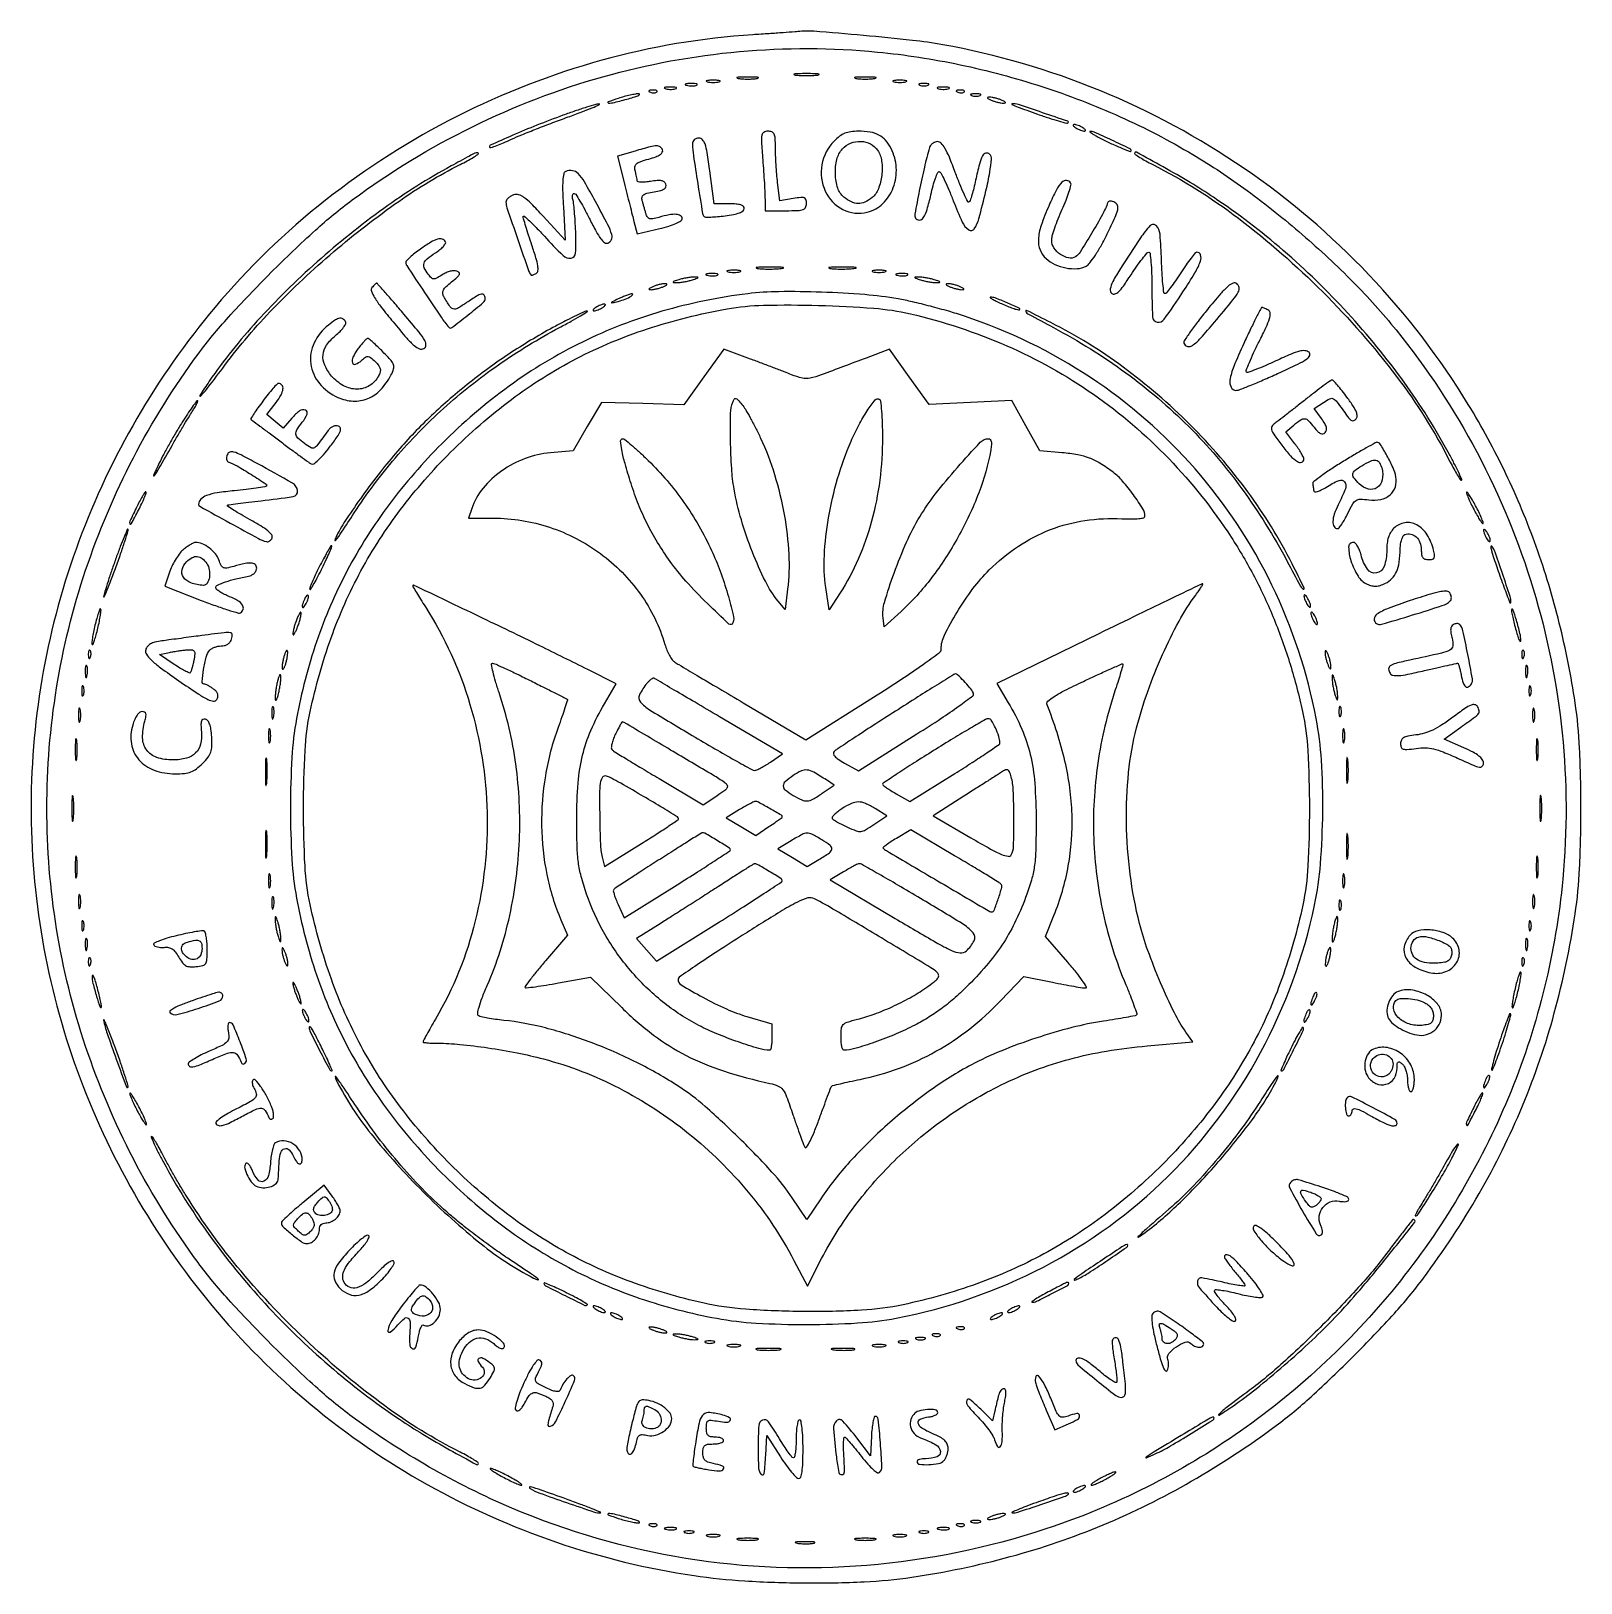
# Model space of a CAD drawing. Extents: x 0 to 449, y 1 to 450.
import ezdxf

# ---------------------------------------------------------------- set-up
doc = ezdxf.new("R2010")
doc.units = 0

msp = doc.modelspace()

# ---------------------------------------------------------------- linework, layer by layer
for points in [[(209.5, 448.933416, 0.051606), (165.716348, 441.531295, 0.049601), (123.756541, 425.270227, 0.049545), (85.777412, 401.041995, 0.051239), (53.776173, 370.058373, 0.086257), (14.35399, 302.322327, 0.088154), (0.49313, 225.775126, 0.088142), (13.850899, 149.130034, 0.086205), (52.827881, 81.112464, 0.046467), (81.524813, 52.404926, 0.045554), (115.211239, 29.27609, 0.045405), (152.639742, 12.567093, 0.04552), (192.437978, 2.905766, 0.021652), (207.144502, 1.372594, 0.013306), (224.553072, 0.781051, 0.01335), (241.694818, 1.112657, 0.02498), (255.5, 2.441904, 0.029868), (284.017448, 8.390861, 0.032269), (310.874419, 17.586782, 0.032147), (336.414937, 30.19875, 0.029195), (361, 46.352599, 0.024992), (371.099678, 54.682621, 0.011524), (383.421652, 66.457305, 0.011531), (395.2097, 78.810344, 0.024503), (403.61859, 89, 0.029276), (419.74707, 113.488284, 0.032319), (432.322254, 138.916948, 0.032302), (441.520682, 165.766314, 0.029185), (447.558738, 194.5, 0.025802), (448.836055, 207.602635, 0.011397), (449.232664, 225, 0.011397), (448.836055, 242.397365, 0.025802), (447.558738, 255.5, 0.023636), (442.962502, 278.644991, 0.025149), (436.273951, 300.768955, 0.025453), (427.486156, 321.861012, 0.025562), (416.611731, 341.919899, 0.053111), (387.824809, 379.473435, 0.052669), (351.698484, 410.23839, 0.052657), (309.933214, 432.782373, 0.053037), (264.480186, 446.038393, 0.017311), (255.650568, 447.311316, 0.004605), (241.496313, 448.722185, 0.00283), (227.113568, 449.940154, 0.051089), (222.5, 449.83279, -0.013758), (221.766966, 449.760839, -0.000314), (218.26875, 449.516617, -0.000703), (214.170738, 449.238893, -0.000476)], [(245.576322, 443.937023, -0.02772), (269.467992, 440.266733, -0.026612), (293.141452, 433.941987, -0.02679), (315.848826, 425.190836, -0.029091), (336.852217, 414.267485, -0.024193), (352.595656, 403.814583, -0.019342), (368.519087, 391.116606, -0.019426), (383.324191, 377.304724, -0.025288), (395.695156, 363.5, -0.048322), (419.153768, 327.969852, -0.048096), (435.399836, 288.543031, -0.048203), (443.787617, 246.823444, -0.048989), (443.964332, 204.5, -0.072999), (428.978803, 143.121107, -0.071861), (396.940147, 88.273774, -0.071882), (350.697894, 44.749779, -0.073111), (294.280975, 16.400149, -0.059323), (242.489327, 5.837934, -0.060834), (190.117783, 7.873523, -0.060681), (139.659277, 22.469475, -0.0585), (93.5, 48.877759, -0.025343), (82.844648, 57.622035, -0.01188), (69.933648, 69.933648, -0.01188), (57.622035, 82.844648, -0.025343), (48.877759, 93.5, -0.078517), (16.309268, 156.086223, -0.080952), (5.078203, 225, -0.080952), (16.309268, 293.913777, -0.078517), (48.877759, 356.5, -0.025343), (57.622035, 367.155352, -0.01188), (69.933648, 380.066352, -0.01188), (82.844648, 392.377965, -0.025343), (93.5, 401.122241, -0.044827), (128.296572, 422.309672, -0.045759), (166.077818, 436.785053, -0.046085), (205.603532, 444.072575, -0.046841)], [(196.25, 435.310674, 0.039571), (197.047266, 435.168469, 0.024357), (198, 435.122029, 0.024357), (198.952734, 435.168469, 0.039571), (199.75, 435.310674, 0.161593), (200.00914, 435.478988, 0.542911), (199.957813, 435.633659, 0.052887), (199.251983, 435.740287, 0.011065), (198, 435.767997, 0.011065), (196.748017, 435.740287, 0.052887), (196.042187, 435.633659, 0.542911), (195.99086, 435.478988, 0.161593)], [(205.25, 436.283746, 0.023547), (206.502218, 436.153981, 0.014044), (208, 436.111902, 0.014044), (209.497782, 436.153981, 0.023547), (210.75, 436.283746, 0.124239), (211.112409, 436.435926, 0.664672), (211.076562, 436.577962, 0.03126), (209.97062, 436.675363, 0.006336), (208, 436.700336, 0.006336), (206.02938, 436.675363, 0.03126), (204.923438, 436.577962, 0.664672), (204.887591, 436.435926, 0.124239)], [(221.75, 437.276604, 0.019375), (223.229765, 437.150935, 0.011494), (225, 437.110234, 0.011494), (226.770235, 437.150935, 0.019375), (228.25, 437.276604, 0.108536), (228.666199, 437.423685, 0.707215), (228.635937, 437.56145, 0.025693), (227.329566, 437.655793, 0.005179), (225, 437.679926, 0.005179), (222.670434, 437.655793, 0.025693), (221.364063, 437.56145, 0.707215), (221.333801, 437.423685, 0.108536)], [(239.25, 436.283746, 0.023547), (240.502218, 436.153981, 0.014044), (242, 436.111902, 0.014044), (243.497782, 436.153981, 0.023547), (244.75, 436.283746, 0.124239), (245.112409, 436.435926, 0.664672), (245.076562, 436.577962, 0.03126), (243.97062, 436.675363, 0.006336), (242, 436.700336, 0.006336), (240.02938, 436.675363, 0.03126), (238.923438, 436.577962, 0.664672), (238.887591, 436.435926, 0.124239)], [(250.25, 435.310674, 0.039571), (251.047266, 435.168469, 0.024357), (252, 435.122029, 0.024357), (252.952734, 435.168469, 0.039571), (253.75, 435.310674, 0.161593), (254.00914, 435.478988, 0.542911), (253.957813, 435.633659, 0.052887), (253.251983, 435.740287, 0.011065), (252, 435.767997, 0.011065), (250.748017, 435.740287, 0.052887), (250.042187, 435.633659, 0.542911), (249.99086, 435.478988, 0.161593)], [(170.5, 430.528002, 0.0139), (167.585798, 429.476892, 0.814855), (167.63999, 429.162386, 0.069255), (169.395949, 429.34849, 0.006879), (173.5, 430.429872, 0.009518), (175.300191, 430.967912, 0.032066), (176.44375, 431.416164, 0.239016), (176.638133, 431.664625, 0.470527), (176.5, 431.833731, 0.042457), (175.466181, 431.752326, 0.01271), (173.9125, 431.455356, 0.012645), (172.178137, 431.031722, 0.013378)], [(179.8125, 432.316886, 0.051402), (180.359369, 432.160852, 0.05415), (180.916927, 432.123424, 0.060344), (181.402231, 432.202593, 0.126455), (181.729167, 432.395833, 0.296942), (181.77538, 432.614691, 0.208169), (181.592839, 432.799335, 0.077125), (181.112848, 432.910055, 0.028489), (180.416667, 432.921053, 0.018894), (179.670344, 432.862007, 0.168741), (179.37858, 432.720685, 0.470617), (179.395823, 432.538436, 0.054073)], [(184.269032, 433.307009, 0.037336), (185.036634, 433.167106, 0.029507), (185.880008, 433.127736, 0.030339), (186.671085, 433.185595, 0.06278), (187.269032, 433.344063, 0.31318), (187.386009, 433.52287, 0.333666), (187.257153, 433.684921, 0.052471), (186.580113, 433.787295, 0.014395), (185.5, 433.805051, 0.012823), (184.431793, 433.764444, 0.080377), (183.900903, 433.643467, 0.597527), (183.883358, 433.48334, 0.087174)], [(190.269032, 434.307009, 0.037336), (191.036634, 434.167106, 0.029507), (191.880008, 434.127736, 0.030339), (192.671085, 434.185595, 0.06278), (193.269032, 434.344063, 0.31318), (193.386009, 434.52287, 0.333666), (193.257153, 434.684921, 0.052471), (192.580113, 434.787295, 0.014395), (191.5, 434.805051, 0.012823), (190.431793, 434.764444, 0.080377), (189.900903, 434.643467, 0.597527), (189.883358, 434.48334, 0.087174)], [(257.75, 434.337719, 0.057986), (258.320008, 434.181385, 0.037979), (259, 434.12966, 0.037979), (259.679992, 434.181385, 0.057986), (260.25, 434.337719, 0.174857), (260.459382, 434.525001, 0.447206), (260.398438, 434.693942, 0.078554), (259.89144, 434.810911, 0.017491), (259, 434.842105, 0.017491), (258.10856, 434.810911, 0.078554), (257.601562, 434.693942, 0.447206), (257.540618, 434.525001, 0.174857)], [(263.269032, 433.307009, 0.037336), (264.036634, 433.167106, 0.029507), (264.880008, 433.127736, 0.030339), (265.671085, 433.185595, 0.06278), (266.269032, 433.344063, 0.31318), (266.386009, 433.52287, 0.333666), (266.257153, 433.684921, 0.052471), (265.580113, 433.787295, 0.014395), (264.5, 433.805051, 0.012823), (263.431793, 433.764444, 0.080377), (262.900903, 433.643467, 0.597527), (262.883358, 433.48334, 0.087174)], [(268.8125, 432.316886, 0.051402), (269.359369, 432.160852, 0.05415), (269.916927, 432.123424, 0.060344), (270.402231, 432.202593, 0.126455), (270.729167, 432.395833, 0.296942), (270.77538, 432.614691, 0.208169), (270.592839, 432.799335, 0.077125), (270.112848, 432.910055, 0.028489), (269.416667, 432.921053, 0.018894), (268.670344, 432.862007, 0.168741), (268.37858, 432.720685, 0.470617), (268.395823, 432.538436, 0.054073)], [(272.75, 431.337719, 0.057986), (273.320008, 431.181385, 0.037979), (274, 431.12966, 0.037979), (274.679992, 431.181385, 0.057986), (275.25, 431.337719, 0.174857), (275.459382, 431.525001, 0.447206), (275.398438, 431.693942, 0.078554), (274.89144, 431.810911, 0.017491), (274, 431.842105, 0.017491), (273.10856, 431.810911, 0.078554), (272.601562, 431.693942, 0.447206), (272.540618, 431.525001, 0.174857)], [(154.5, 425.624577, 0.007453), (146.937047, 422.743655, 0.008602), (139.819253, 419.767263, 0.002662), (133.434198, 416.92665, 0.524519), (133.326946, 416.339721, 0.287899), (133.640709, 416.267987, 0.005238), (135.320994, 416.874403, 0.011224), (137.308598, 417.66661, 0.007043), (139.597724, 418.677387, -0.00999), (142.580804, 419.973636, -0.003651), (146.850581, 421.692112, -0.003618), (151.547333, 423.503556, -0.004322), (156, 425.140129, 0.004265), (159.926869, 426.582938, 0.008735), (162.975, 427.793715, 0.009342), (165.042867, 428.702966, 0.803507), (165, 428.898424, 0.071269), (164.024201, 428.759768, 0.004699), (161.296875, 427.937441, 0.006729), (158.056637, 426.879103, 0.004973)], [(278.5, 430, 0.02318), (279.375609, 429.670913, 0.018093), (280.353125, 429.393028, 0.018434), (281.284048, 429.200514, 0.04179), (282, 429.140571, 0.055166), (282.502647, 429.196198, 0.507108), (282.577294, 429.367142, 0.14515), (282.303516, 429.625069, 0.015364), (281.5, 430, 0.02318), (280.624391, 430.329087, 0.018093), (279.646875, 430.606972, 0.018434), (278.715952, 430.799486, 0.04179), (278, 430.859429, 0.055166), (277.497353, 430.803802, 0.507108), (277.422706, 430.632858, 0.14515), (277.696484, 430.374931, 0.015364)], [(291.92625, 425.934301, 0.005169), (295.184338, 424.84472, 0.008265), (297.991021, 423.989219, 0.003003), (300.395517, 423.31514, 0.269429), (300.739673, 423.406339, 0.55362), (300.63219, 423.87415, 0.001555), (293.338324, 426.377473, 0.003291), (286.341736, 428.703221, 0.097743), (284.496591, 428.924717, 0.782453), (284.470093, 428.768006, 0.006935), (286.267959, 428.015228, 0.008217), (288.761811, 427.058774, 0.00418)], [(303, 422, 0.026766), (303.647707, 421.628962, 0.024204), (304.353125, 421.315379, 0.024967), (305.012663, 421.096832, 0.067616), (305.5, 421.030626, 0.190341), (305.732273, 421.122372, 0.335455), (305.765625, 421.315379, 0.102785), (305.514186, 421.625641, 0.027796), (305, 422, 0.026766), (304.352293, 422.371038, 0.024204), (303.646875, 422.684621, 0.024967), (302.987337, 422.903168, 0.067616), (302.5, 422.969374, 0.190341), (302.267727, 422.877628, 0.335455), (302.234375, 422.684621, 0.102785), (302.485814, 422.374359, 0.027796)], [(192.017937, 417.25, 0.033807), (192.27595, 413.941888, 0.003189), (193.507511, 405.891332, 0.00098), (194.916007, 397.171134, 0.157099), (195.35838, 396.308287, 0.200163), (195.752986, 396.145947, 0.008057), (197.33296, 396.179012, 0.013057), (199.241694, 396.29971, 0.008759), (201.415809, 396.532748, 0.015649), (203.900892, 396.922559, 0.042541), (205.615902, 397.400746, 0.066893), (206.664928, 397.961005, 0.241189), (207, 398.615223, 0.213147), (206.722906, 399.235697, 0.106397), (205.960827, 399.670803, 0.058271), (204.638442, 399.92564, 0.018494), (202.628687, 400), (198.257373, 400), (197, 409.5, 0.005651), (196.236175, 414.80902, 0.041011), (195.633595, 417.312858, 0.107855), (194.904071, 418.549356, 0.208674), (193.871313, 419, 0.081388), (193.114993, 418.876068, 0.108391), (192.519702, 418.518603, 0.112847), (192.144637, 417.957628, 0.093986)], [(212.345789, 412.75, -0.002655), (212.59208, 409.353125, -0.00269), (212.80112, 405.96875, -0.002617), (212.951755, 403.021871, -0.010999), (212.994006, 401.25), (213, 398), (219, 398, 0.008206), (222.530943, 398.057954, 0.075657), (224.031574, 398.336996, 0.197533), (224.739294, 398.963902, 0.114454), (225, 400.087898, 0.068753), (224.845615, 401.20534, 0.239234), (224.366572, 401.725552, 0.11857), (223.391528, 401.844008, 0.013057), (221.146764, 401.524796), (217.293529, 400.873796), (216.655457, 406.186898, -0.008425), (216.410264, 408.566595, -0.00541), (216.202265, 411.334589, -0.005437), (216.057407, 414.049324, -0.010152), (216.008692, 416.25, 0.012232), (215.937288, 418.965014, 0.094149), (215.637949, 420.196205, 0.199182), (214.999903, 420.792195, 0.089768), (213.851783, 421, 0.130609), (212.668623, 420.685572, 0.221191), (212.087584, 419.864641, 0.060589), (211.978005, 418.025963, 0.004046)], [(232.996617, 418.150463, 0.154423), (229.440181, 411.302006, 0.153489), (230.458508, 403.635561, 0.16686), (235.547593, 398.359184, 0.181182), (242.611822, 397.548095, 0.134054), (247.118733, 400.073092, 0.109728), (250.132821, 404.723957, 0.103271), (251.004264, 410.465726, 0.105908), (249.48965, 416.020016, 0.059644), (247.883593, 418.38583, 0.093386), (245.959628, 419.907038, 0.082699), (243.439486, 420.735949, 0.038205), (239.988818, 421, 0.033113), (237.806522, 420.855318, 0.063731), (236.115679, 420.406074, 0.06466), (234.608284, 419.550743, 0.035048)], [(245.604792, 415.480412, -0.113145), (246.76514, 412.347495, -0.061804), (246.789548, 408.228979, -0.062538), (245.819928, 404.308192, -0.131446), (243.988322, 401.789461, -0.062705), (241.917672, 400.504464, -0.111761), (239.964845, 400.0932, -0.109079), (237.992457, 400.559872, -0.057822), (235.860784, 401.911647, -0.14708), (234.072429, 404.536525, -0.068462), (233.371574, 408.636753, -0.067409), (233.804615, 412.866264, -0.125381), (235.404988, 415.895012, -0.114592), (237.791915, 417.552796, -0.105256), (240.742414, 418.056579, -0.108731), (243.565431, 417.313943, -0.129952)], [(260.622676, 416.25, 0.013985), (259.137571, 410.592547, 0.008366), (257.674364, 403.794729, 0.002859), (256.372842, 397.011179, 0.186471), (256.588804, 395.856312, 0.277247), (257.663008, 395.302093, 0.235157), (258.783349, 395.953288, 0.072415), (259.92644, 398.395422, 0.019071), (261.018127, 402.582248, -0.011992), (261.666364, 405.220775, -0.019749), (262.354778, 407.412144, -0.014596), (263.013629, 409.095469, -0.359351), (263.427443, 409.310156, -0.224774), (263.886869, 408.958293, -0.006718), (264.99278, 406.734971, -0.012151), (266.222839, 404.008702, -0.007945), (267.513941, 400.810156, 0.016214), (270.085594, 394.730801, 0.133868), (271.998642, 392.45386, 0.419104), (273.580263, 392.754524, 0.082185), (274.908339, 395.687348, 0.00579), (276.963746, 403.749602, 0.01837), (278.076564, 409.202665, 0.021165), (278.538343, 412.961225, 0.21977), (278.01374, 414.38626, 0.272095), (276.953998, 414.661456, 0.203053), (275.993044, 413.887679, 0.060065), (275.060231, 411.49854, 0.010785), (273.965372, 406.836826, -0.008651), (273.438218, 404.548478, -0.012619), (272.888392, 402.553691, -0.008117), (272.36554, 400.92383, -0.174377), (272.055896, 400.534546, -0.441427), (271.693562, 400.637885, -0.006486), (270.618151, 402.87217, -0.012714), (269.403171, 405.666095, -0.007472), (268.085996, 409.063818, 0.008405), (266.372158, 413.460394, 0.033199), (265.097068, 416.067493, 0.057742), (264.005535, 417.543972, 0.207617), (262.954632, 418, 0.088852), (262.220737, 417.868546, 0.072453), (261.518929, 417.485937, 0.072409), (260.955066, 416.918735, 0.08853)], [(309.429874, 419.333779, 0.013671), (312.520925, 417.768091, 0.013177), (315.730736, 416.353274, 0.005846), (318.672683, 415.18805, 0.525776), (319, 415.413273, 0.289425), (318.679837, 415.920043, 0.001695), (313.42145, 418.398788, 0.003052), (308.327889, 420.740995, 0.122723), (307.129157, 420.959962, 0.66055), (307.085672, 420.836928, 0.031944), (307.545465, 420.465756, 0.02035), (308.34824, 419.945986, 0.009426)], [(122.114116, 410.945988, 0.031537), (102.602638, 398.655858, 0.025519), (83.295783, 383.164437, 0.025749), (65.885503, 365.985688, 0.034505), (52.088984, 348.629334, 0.00895), (49.373233, 344.52676, 0.901879), (49.597308, 344.349261, 0.030042), (51.789881, 346.884956, 0.003039), (56.596678, 353.25, -0.032487), (70.601889, 369.687013, -0.023509), (88.161454, 386.149075, -0.023671), (106.972461, 400.712441, -0.035647), (124.75, 411.373846, 0.006851), (126.76235, 412.428271, 0.010774), (128.457812, 413.394289, 0.005058), (129.850945, 414.247573, 0.258306), (130, 414.516846, 0.423219), (129.72399, 414.784523, 0.098957), (129.023493, 414.622041, 0.017638), (127.419303, 413.826317, 0.00083)], [(175.380286, 415.273764), (170.260571, 413.780328), (172.188524, 406.140164, 0.000343), (172.995849, 402.950087, 0.000319), (173.827283, 399.682925, 0.000318), (174.570227, 396.77896, 0.001078), (175.059942, 394.886814), (176.003408, 391.273629), (182.501704, 392.828449, 0.015446), (185.148641, 393.548886, 0.029604), (187.211226, 394.315428, 0.032817), (188.6471, 395.064098, 0.261893), (189, 395.691634, 0.256522), (188.528875, 396.5495, 0.127775), (187.31299, 396.941925, 0.063545), (185.249516, 396.79953, 0.020874), (182.284857, 396.081696, -0.019063), (180.500098, 395.642705, -0.116548), (179.558091, 395.670023, -0.191676), (178.968579, 396.108758, -0.069395), (178.541458, 397.081696, -0.000017), (178.295246, 397.954102, -0.00001), (178.001169, 398.996318, -0.00001), (177.707472, 400.037345, -0.000017), (177.46252, 400.90577, -0.100965), (177.388735, 401.90592, -0.202705), (177.78021, 402.577756, -0.102286), (178.789498, 403.052103, -0.01703), (180.90137, 403.483337, 0.01887), (182.808768, 403.880131, 0.08077), (183.873537, 404.335372, 0.173102), (184.323679, 404.912065, 0.173297), (184.306699, 405.643138, 0.135043), (183.813477, 406.312731, 0.120992), (183.02649, 406.670475, 0.069407), (181.796906, 406.728611, 0.019008), (179.867849, 406.477673, -0.019935), (178.38391, 406.287432, -0.033793), (177.13217, 406.262293, -0.038552), (176.223782, 406.376017, -0.351738), (175.986345, 406.662102, 0.03601), (175.946082, 407.116983, 0.00844), (175.811217, 407.870295, 0.008655), (175.625996, 408.733622, 0.008406), (175.409338, 409.598478, -0.096084), (175.327847, 410.749287, -0.188154), (175.756009, 411.546536, -0.094012), (176.882348, 412.18922, -0.014514), (179.34962, 412.957896, 0.018583), (181.387508, 413.611037, 0.060456), (182.650955, 414.249779, 0.115952), (183.265605, 414.908138, 0.225356), (183.319639, 415.609418, 0.146422), (182.640718, 416.489301, 0.167821), (181.627289, 416.792043, 0.055223), (179.784348, 416.508633, 0.005227)], [(320, 414.603712, 0.253248), (320.169773, 414.290017, 0.006784), (321.542188, 413.419805, 0.012567), (323.237794, 412.43451, 0.00808), (325.25, 411.373846, -0.045623), (350.038792, 395.828152, -0.033535), (374.470731, 374.470731, -0.033535), (395.828152, 350.038792, -0.045623), (411.373846, 325.25, 0.00808), (412.43451, 323.237794, 0.012567), (413.419805, 321.542188, 0.006784), (414.290017, 320.169773, 0.253248), (414.603712, 320, 0.542141), (414.729062, 320.192491, 0.004285), (413.826085, 322.18802, 0.009727), (412.656268, 324.591572, 0.005564), (411.156019, 327.448579, 0.03293), (398.004341, 348.402606, 0.029104), (381.701521, 368.37733, 0.028869), (363.036634, 386.489102, 0.030975), (342.824936, 401.876698, 0.01175), (336.068877, 406.162247, 0.008282), (328.286158, 410.672406, 0.002297), (320.558209, 414.935038, 0.569334)], [(155.281574, 409.348244, 0.250317), (154.715751, 408.669826, 0.034736), (154.460277, 406.791097, 0.024082), (154.40852, 403.842951, 0.006521), (154.612275, 399.177191), (155.161402, 389.5), (148.794888, 396.385368, 0.007682), (145.283712, 400.067556, 0.042384), (143.205546, 401.8505, 0.088586), (141.656667, 402.594225, 0.145585), (140.214187, 402.56798, 0.053103), (139.367338, 402.196447, 0.059067), (138.650417, 401.665403, 0.067359), (138.162759, 401.063274, 0.137412), (138, 400.482226, 0.082225), (138.267837, 398.864558, 0.001213), (141.410934, 389.705909, 0.000922), (144.644383, 380.413408, 0.112647), (145.30584, 379.360827, 0.248268), (145.476911, 379.308151, 0.035397), (145.843859, 379.405279, 0.033421), (146.295595, 379.594323, 0.022609), (146.783409, 379.86614, 0.234137), (147.24852, 380.612581, 0.063449), (147.206276, 382.045035, 0.034605), (146.686369, 384.312523, 0.008318), (145.504449, 387.986919, -0.003727), (144.545002, 390.878324, -0.005245), (143.735682, 393.472093, -0.003164), (143.092349, 395.662803, -0.06994), (143, 396.319777, -0.642069), (143.247938, 396.433258, -0.009639), (144.801396, 395.03856, -0.012762), (146.778981, 393.096256, -0.00678), (149.132413, 390.596801, 0.013129), (154.530223, 385.007977, 0.23722), (156.828345, 384.270058, 0.355486), (158.157791, 385.747988, 0.022488), (158.185857, 392.012652, 0.00534), (158.03247, 395.007686, 0.006457), (157.822222, 397.814654, 0.005551), (157.588874, 400.169303, 0.043274), (157.373883, 401.25, -0.043339), (157.240586, 401.920498, -0.075445), (157.263773, 402.485937, -0.115262), (157.431453, 402.860313, -0.234192), (157.713327, 403, -0.253901), (158.175891, 402.748924, -0.007436), (159.398985, 400.803848, -0.013222), (160.781608, 398.389169, -0.008523), (162.260783, 395.523736, 0.009776), (164.11403, 391.955634, 0.03739), (165.47205, 389.85242, 0.06835), (166.560844, 388.761825, 0.259646), (167.480069, 388.630725, 0.198182), (168.526153, 389.620412, 0.179234), (168.626438, 391.112755, 0.047977), (167.514395, 393.869042, 0.004075), (163.931749, 400.62623, 0.007845), (160.708502, 406.370385, 0.063641), (158.875851, 408.760456, 0.162816), (157.238664, 409.585376, 0.133033)], [(295.25, 399.584872, 0.020263), (292.937741, 393.701237, 0.069154), (292.138956, 389.674918, 0.110228), (292.630605, 386.663054, 0.109238), (294.356604, 384.134713, 0.082656), (296.875468, 382.450921, 0.059833), (300.101542, 381.436018, 0.061594), (303.35278, 381.233417, 0.108068), (305.934337, 381.964858, 0.106839), (307.029407, 382.895239, 0.017694), (308.643585, 385.164542, 0.01851), (310.393241, 388.044884, 0.014609), (312.076493, 391.280892, 0.004954), (314.354226, 396.112508, 0.047478), (315.103415, 398.259522, 0.146005), (315.042692, 399.494997, 0.182362), (314.308266, 400.367238, 0.042118), (313.599783, 400.688755, 0.080413), (312.986503, 400.80121, 0.119972), (312.532303, 400.700628, 0.192205), (312.269774, 400.40979, -0.036625), (310.661021, 396.880803, -0.009366), (307.541327, 391.427994, -0.005512), (304.197635, 385.967282, -0.116585), (302.850991, 384.639827, -0.192884), (300.883887, 384.312251, -0.097724), (298.544618, 385.331487, -0.092385), (296.66207, 387.231367, -0.150258), (296, 389.384738, -0.068347), (296.179045, 390.688447, -0.012774), (296.890273, 392.999852, -0.013463), (297.870472, 395.676957, -0.011948), (299.030718, 398.407474, 0.011833), (300.149066, 401.037713, 0.017265), (300.997928, 403.408422, 0.012821), (301.571451, 405.375678, 0.205733), (301.471701, 406.045789, 0.239902), (300.295481, 406.760988, 0.223532), (298.972091, 406.256166, 0.072862), (297.355994, 403.997558, 0.015158)], [(321.699693, 390.122392, 0.002371), (315.887819, 381.24891, 0.02446), (313.690172, 377.46532, 0.071366), (312.952084, 375.343801, 0.274173), (313.403077, 374.080439, 0.25395), (314.291639, 373.904627, 0.117207), (315.336757, 374.524582, 0.047308), (316.752105, 376.17958, 0.008878), (318.989444, 379.483798, -0.008881), (320.680314, 381.980931, -0.013444), (322.247056, 384.085866, -0.008105), (323.613301, 385.765223, -0.221425), (324.117458, 386, -0.379789), (324.470215, 385.686891, -0.007493), (324.740753, 383.093928, -0.013877), (324.93652, 379.90019, -0.008367), (325, 376.106989, 0.011033), (325.19482, 367.279142, 0.351199), (326.528222, 365.757666, 0.289703), (328.585877, 366.599319, 0.008902), (334.005457, 374.508276, 0.010529), (337.48533, 380.035463, 0.050628), (339.066405, 383.396784, 0.157523), (339.113473, 385.205407, 0.332593), (338.051069, 386, 0.221642), (337.578824, 385.779846, 0.008515), (336.330347, 384.240069, 0.013828), (334.899519, 382.304679, 0.009153), (333.360086, 380.008746, -0.007804), (331.829073, 377.711999, -0.011943), (330.424225, 375.774854, -0.006524), (329.197999, 374.209091, -0.223912), (328.786212, 374.008746, -0.382177), (328.491837, 374.265812, -0.00511), (328.198024, 376.863229, -0.011391), (327.947287, 380.005073, -0.006868), (327.786212, 383.738416, 0.013422), (327.368092, 391.167231, 0.171266), (326.241139, 393.675227, 0.428908), (324.52435, 393.673329, 0.043711)], [(113.25, 386.900623, 0.013242), (111.621867, 385.681444, 0.01887), (110.248437, 384.508174, 0.015117), (109.201049, 383.482483, 0.19378), (109, 382.983207, 0.146996), (109.256575, 382.129338, 0.000682), (114.444769, 374.299032, 0.002666), (119.233527, 367.175611, 0.025626), (121.439272, 364.264644, 0.399526), (122.303106, 364.168427, 0.005333), (126.936996, 367.764331, 0.006524), (131.432378, 371.426781, 0.222071), (132, 372.641771, 0.164324), (131.681124, 373.58584, 0.295379), (130.940981, 373.851744, 0.081712), (129.483137, 373.248076, 0.0103), (126.613327, 371.383217, -0.017545), (123.956523, 369.711011, -0.200295), (122.754588, 369.552262, -0.184017), (121.741917, 370.287522, -0.014446), (119.969054, 373.179511, -0.112057), (119.675871, 374.134491, -0.142791), (119.866132, 375.031633, -0.083239), (120.638145, 376.028958, -0.020481), (122.222037, 377.376667, 0.011868), (123.903359, 378.758075, 0.09891), (124.506192, 379.531461, 0.303078), (124.438702, 380.074556, 0.123674), (123.800284, 380.523144, 0.109991), (122.986633, 380.643874, 0.044569), (121.873786, 380.463282, 0.0413), (120.666155, 380.046251, 0.041268), (119.543157, 379.436321, -0.015381), (117.899104, 378.42997, -0.141297), (117.094156, 378.234874, -0.190009), (116.425124, 378.532436, -0.032203), (115.494173, 379.610333, -0.050091), (114.35524, 381.476777, -0.19473), (114.271472, 382.801473, -0.145198), (115.147482, 384.055183, -0.024423), (117.550336, 385.784075, 0.025527), (118.857997, 386.729343, 0.040126), (119.864915, 387.680943, 0.047824), (120.481882, 388.513321, 0.281029), (120.478941, 389.034075, 0.187222), (119.51921, 389.759228, 0.141912), (118.187764, 389.75252, 0.06684), (116.240758, 388.881962, 0.015581)], [(188, 378, 0.004595), (186.660122, 377.557279, 0.172749), (186.413781, 377.36194, 0.574334), (186.487696, 377.221484, 0.010926), (187.5, 377.19936, 0.0298), (188.443967, 377.255671, 0.014229), (189.646875, 377.434548, 0.01405), (190.896643, 377.693325, 0.019418), (192, 378, 0.004595), (193.339878, 378.442721, 0.172749), (193.586219, 378.63806, 0.574334), (193.512304, 378.778516, 0.010926), (192.5, 378.80064, 0.0298), (191.556033, 378.744329, 0.014229), (190.353125, 378.565452, 0.01405), (189.103357, 378.306675, 0.019418)], [(196.269032, 379.307009, 0.037336), (197.036634, 379.167106, 0.029507), (197.880008, 379.127736, 0.030339), (198.671085, 379.185595, 0.06278), (199.269032, 379.344063, 0.31318), (199.386009, 379.52287, 0.333666), (199.257153, 379.684921, 0.052471), (198.580113, 379.787295, 0.014395), (197.5, 379.805051, 0.012823), (196.431793, 379.764444, 0.080377), (195.900903, 379.643467, 0.597527), (195.883358, 379.48334, 0.087174)], [(202.25, 380.310674, 0.039571), (203.047266, 380.168469, 0.024357), (204, 380.122029, 0.024357), (204.952734, 380.168469, 0.039571), (205.75, 380.310674, 0.161593), (206.00914, 380.478988, 0.542911), (205.957813, 380.633659, 0.052887), (205.251983, 380.740287, 0.011065), (204, 380.767997, 0.011065), (202.748017, 380.740287, 0.052887), (202.042187, 380.633659, 0.542911), (201.99086, 380.478988, 0.161593)], [(210.727696, 381.278268, 0.02012), (212.234338, 381.152063, 0.010546), (214.11537, 381.110215, 0.010474), (216.048239, 381.148479, 0.015806), (217.727696, 381.270202, 0.062969), (218.351289, 381.416037, 0.78507), (218.335636, 381.550546, 0.026082), (217.006031, 381.645979, 0.004587), (214.5, 381.67186, 0.004873), (211.985512, 381.650253, 0.021409), (210.504386, 381.559569, 0.613017), (210.45162, 381.422293, 0.180442)], [(231.727696, 381.278268, 0.02012), (233.234338, 381.152063, 0.010546), (235.11537, 381.110215, 0.010474), (237.048239, 381.148479, 0.015806), (238.727696, 381.270202, 0.062969), (239.351289, 381.416037, 0.78507), (239.335636, 381.550546, 0.026082), (238.006031, 381.645979, 0.004587), (235.5, 381.67186, 0.004873), (232.985512, 381.650253, 0.021409), (231.504386, 381.559569, 0.613017), (231.45162, 381.422293, 0.180442)], [(244.25, 380.310674, 0.039571), (245.047266, 380.168469, 0.024357), (246, 380.122029, 0.024357), (246.952734, 380.168469, 0.039571), (247.75, 380.310674, 0.161593), (248.00914, 380.478988, 0.542911), (247.957813, 380.633659, 0.052887), (247.251983, 380.740287, 0.011065), (246, 380.767997, 0.011065), (244.748017, 380.740287, 0.052887), (244.042187, 380.633659, 0.542911), (243.99086, 380.478988, 0.161593)], [(251.269032, 379.307009, 0.037336), (252.036634, 379.167106, 0.029507), (252.880008, 379.127736, 0.030339), (253.671085, 379.185595, 0.06278), (254.269032, 379.344063, 0.31318), (254.386009, 379.52287, 0.333666), (254.257153, 379.684921, 0.052471), (253.580113, 379.787295, 0.014395), (252.5, 379.805051, 0.012823), (251.431793, 379.764444, 0.080377), (250.900903, 379.643467, 0.597527), (250.883358, 379.48334, 0.087174)], [(258, 378, 0.019418), (259.103357, 377.693325, 0.01405), (260.353125, 377.434548, 0.014229), (261.556033, 377.255671, 0.0298), (262.5, 377.19936, 0.010926), (263.512304, 377.221484, 0.574334), (263.586219, 377.36194, 0.172749), (263.339878, 377.557279, 0.004595), (262, 378, 0.019418), (260.896643, 378.306675, 0.01405), (259.646875, 378.565452, 0.014229), (258.443967, 378.744329, 0.0298), (257.5, 378.80064, 0.010926), (256.487696, 378.778516, 0.574334), (256.413781, 378.63806, 0.172749), (256.660122, 378.442721, 0.004595)], [(208, 373.96503, 0.039899), (183.113199, 368.877371, 0.043588), (160.109524, 359.993953, 0.043426), (138.921015, 347.222318, 0.039058), (119.4355, 330.5645, 0.035626), (104.15584, 312.937156, 0.039188), (92.065353, 293.848993, 0.039434), (83.161427, 273.219494, 0.036968), (77.375798, 251, 0.030777), (76.022466, 239.709165, 0.01444), (75.597569, 225, 0.01444), (76.022466, 210.290835, 0.030777), (77.375798, 199, 0.036968), (83.161427, 176.780506, 0.039434), (92.065353, 156.151007, 0.039188), (104.15584, 137.062844, 0.035626), (119.4355, 119.4355, 0.035626), (137.062844, 104.15584, 0.039188), (156.151007, 92.065353, 0.039434), (176.780506, 83.161427, 0.036968), (199, 77.375798, 0.030572), (210.451884, 75.998391, 0.014929), (225.163042, 75.575718, 0.014911), (239.805144, 76.029041, 0.032078), (251, 77.434636, 0.072713), (293.587133, 92.222293, 0.075047), (329.646801, 118.469214, 0.074746), (356.463883, 154.294098, 0.071267), (372.104613, 197, 0.032804), (373.82646, 208.942319, 0.01724), (374.473498, 223.934012, 0.017239), (374.085592, 238.955779, 0.032369), (372.572096, 251, 0.065294), (359.770686, 289.613414, 0.067066), (337.5279, 323.235083, 0.067164), (307.212582, 349.731449, 0.065804), (270.754801, 367.465589, 0.010067), (266.172982, 368.888843, 0.006699), (260.868598, 370.34347, 0.006744), (255.681218, 371.61712, 0.013088), (251.5, 372.469499, 0.023852), (241.867919, 373.701685, 0.011294), (229.364872, 374.414541, 0.011202), (217.013475, 374.562309, 0.027871)], [(99.200513, 375.741603, 0.273399), (99.036517, 374.71869, 0.044227), (99.974603, 372.840328, 0.027568), (101.892678, 370.076606, 0.007046), (105.301403, 365.825945, 0.005751), (109.261981, 361.138174, 0.036942), (111.458947, 358.947638, 0.088315), (112.97979, 358.048543, 0.215531), (114.249489, 358.133523, 0.268486), (114.827874, 359.066811, 0.140617), (114.479719, 360.434837, 0.039609), (112.820147, 362.820564, 0.004154), (108.458274, 368.049181, 0.001883), (105.524513, 371.480815, 0.003061), (103.004021, 374.370697, 0.000494), (100.759073, 376.908001, 0.214572), (100.554565, 377, 0.173373), (100.381678, 376.938195, 0.015535), (100.029071, 376.630346, 0.018775), (99.623119, 376.223624, 0.013546)], [(170.5, 372.464812, 0.002037), (168.764415, 371.620123, 0.144411), (168.530826, 371.405178, 0.659589), (168.604514, 371.303275, 0.004567), (170, 371.630879, 0.026704), (172.032941, 372.244434, 0.031226), (173.881999, 373.045761, 0.092215), (174.636092, 373.625335, 0.654132), (174.5, 373.924487, 0.071548), (173.937143, 373.83507, 0.012376), (172.9125, 373.489646, 0.01324), (171.721891, 373.019091, 0.011503)], [(180.5, 376, 0.015364), (179.696484, 375.625069, 0.14515), (179.422706, 375.367142, 0.507108), (179.497353, 375.196198, 0.055166), (180, 375.140571, 0.04179), (180.715952, 375.200514, 0.018434), (181.646875, 375.393028, 0.018093), (182.624391, 375.670913, 0.02318), (183.5, 376, 0.015364), (184.303516, 376.374931, 0.14515), (184.577294, 376.632858, 0.507108), (184.502647, 376.803802, 0.055166), (184, 376.859429, 0.04179), (183.284048, 376.799486, 0.018434), (182.353125, 376.606972, 0.018093), (181.375609, 376.329087, 0.02318)], [(266.5, 376, 0.02318), (267.375609, 375.670913, 0.018093), (268.353125, 375.393028, 0.018434), (269.284048, 375.200514, 0.04179), (270, 375.140571, 0.055166), (270.502647, 375.196198, 0.507108), (270.577294, 375.367142, 0.14515), (270.303516, 375.625069, 0.015364), (269.5, 376, 0.02318), (268.624391, 376.329087, 0.018093), (267.646875, 376.606972, 0.018434), (266.715952, 376.799486, 0.04179), (266, 376.859429, 0.055166), (265.497353, 376.803802, 0.507108), (265.422706, 376.632858, 0.14515), (265.696484, 376.374931, 0.015364)], [(281.895766, 370.908462, 0.010162), (283.609143, 370.189598, 0.015803), (285.116518, 369.647331, 0.010047), (286.365407, 369.269703, 0.271097), (286.687253, 369.353919, 0.525456), (286.603873, 369.806448, 0.005253), (283.06457, 371.346729, 0.008704), (279.587383, 372.745891, 0.115926), (278.229764, 372.929363, 0.710525), (278.196014, 372.790727, 0.01757), (279.005624, 372.306585, 0.014522), (280.258867, 371.66245, 0.007037)], [(341.071158, 369.378695, 0.007616), (338.362803, 365.970728, 0.011723), (336.135282, 362.933729, 0.006222), (334.373399, 360.34142, 0.23052), (334.282406, 359.652782, 0.26207), (335.287937, 358.741198, 0.209391), (336.748326, 359.020541, 0.059078), (339.104373, 361.086265, 0.009432), (343.125734, 365.726419, 0.002294), (348.481634, 372.207507, 0.04065), (350.024036, 374.439051, 0.175345), (350.260575, 375.766288, 0.178686), (349.590242, 376.925106, 0.28436), (348.53931, 377.071736, 0.07752), (347.065232, 376.126489, 0.033827), (344.862181, 373.89167, 0.005968)], [(255.089303, 368.150147, -0.046086), (282.967454, 358.909069, -0.049022), (308.071499, 344.861789, -0.049224), (329.872834, 326.255644, -0.047199), (347.960846, 303.5, -0.024223), (354.679552, 292.002596, -0.023023), (360.379616, 279.715895, -0.022539), (365.033448, 266.694947, -0.021005), (368.620749, 253, -0.039982), (370.144004, 241.72294, -0.013288), (370.60737, 225.040243, -0.013307), (370.182887, 208.344192, -0.039531), (368.687625, 197, -0.033275), (362.62275, 175.635564, -0.038256), (353.988135, 156.279547, -0.038396), (342.536373, 138.524036, -0.033966), (328.0624, 121.9376, -0.033966), (311.475964, 107.463627, -0.038396), (293.720453, 96.011865, -0.038256), (274.364436, 87.37725, -0.033275), (253, 81.312375, -0.039115), (240.902416, 79.707581, -0.015695), (224.203078, 79.335009, -0.015756), (207.426285, 80.01633, -0.036788), (195, 81.839011, -0.032948), (174.259944, 87.916599, -0.037763), (155.461821, 96.456435, -0.037784), (138.170923, 107.72172, -0.033053), (121.931582, 121.9376, -0.033977), (107.474192, 138.497028, -0.038624), (96.064369, 156.196689, -0.038311), (87.441099, 175.568966, -0.032474), (81.305715, 197.125253, -0.040082), (79.816185, 208.323206, -0.013061), (79.382286, 225.00747, -0.01309), (79.821606, 241.709272, -0.03942), (81.312375, 253, -0.033275), (87.37725, 274.364436, -0.038256), (96.011865, 293.720453, -0.038396), (107.463627, 311.475964, -0.033966), (121.9376, 328.0624, -0.035454), (139.585464, 343.370503, -0.041352), (158.372023, 355.174525, -0.041058), (178.962657, 363.789399, -0.034108), (202, 369.573683, -0.03902), (212.564871, 370.631667, -0.012155), (228.517592, 370.591798, -0.012197), (244.471773, 369.774216, -0.038114)], [(152.415628, 364.62553, 0.022053), (139.624712, 357.012388, 0.021912), (127.52577, 348.286913, 0.022269), (116.43216, 338.690813, 0.024823), (106.651306, 328.471644, 0.012753), (101.629718, 322.366814, 0.00962), (96.417264, 315.418344, 0.009566), (91.845434, 308.810171, 0.02744), (89.019095, 304, 0.045446), (88.470482, 302.648233, 0.832993), (88.674765, 302.542806, 0.018188), (90.413745, 304.96951, 0.002154), (94.053229, 310.511205, -0.032583), (105.986439, 326.474089, -0.032346), (119.919609, 340.792893, -0.031875), (135.788638, 353.38197, -0.029685), (153.5, 364.181723, 0.004343), (156.883471, 366.016532, 0.008303), (159.5625, 367.558252, 0.005924), (161.552849, 368.780314, 0.751021), (161.5, 368.964099, 0.10856), (160.827401, 368.818073, 0.003874), (158.418966, 367.690669, 0.006987), (155.58574, 366.28861, 0.00482)], [(164, 370, 0.027796), (163.485814, 369.625641, 0.102785), (163.234375, 369.315379, 0.335455), (163.267727, 369.122372, 0.190341), (163.5, 369.030626, 0.067616), (163.987337, 369.096832, 0.024967), (164.646875, 369.315379, 0.024204), (165.352293, 369.628962, 0.026766), (166, 370, 0.027796), (166.514186, 370.374359, 0.102785), (166.765625, 370.684621, 0.335455), (166.732273, 370.877628, 0.190341), (166.5, 370.969374, 0.067616), (166.012663, 370.903168, 0.024967), (165.353125, 370.684621, 0.024204), (164.647707, 370.371038, 0.026766)], [(296.530397, 364.167198, -0.03523), (317.474357, 351.079911, -0.039164), (335.593737, 335.592957, -0.039149), (351.082249, 317.464256, -0.035151), (364.181723, 296.5, 0.001529), (368.044006, 289.281144, 0.152385), (368.857668, 288.485793, 0.722704), (369.122475, 288.747772, 0.001711), (365.603507, 295.774964, 0.042189), (352.736301, 316.667635, 0.037283), (336.048586, 336.048586, 0.037283), (316.667635, 352.736301, 0.042189), (295.774964, 365.603507, 0.001736), (288.745676, 369.123077, 0.72748), (288.486179, 368.85742, 0.149175), (289.301394, 368.033952, 0.001548)], [(351.58308, 359.527029, 0.011275), (348.710362, 352.892224, 0.055565), (347.604863, 348.974727, 0.157942), (347.919663, 346.881451, 0.284372), (349.344152, 346, 0.092202), (350.288562, 346.175646, 0.003911), (353.464535, 347.427961, 0.006606), (357.215077, 348.998769, 0.004642), (361.39531, 350.861145, 0.004389), (367.300426, 353.620871, 0.037044), (369.846707, 355.078831, 0.140124), (370.703925, 356.100095, 0.336371), (370.492641, 357.006108, 0.154673), (369.313703, 357.484951, 0.083324), (367.736121, 357.346768, 0.039332), (365.309827, 356.509583, 0.006971), (360.925095, 354.526069, -0.007244), (357.813336, 353.12045, -0.01154), (355.109114, 352.019249, -0.00551), (352.825929, 351.179058, -0.289447), (352.389038, 351.277629, -0.297716), (352.297574, 351.713852, -0.005196), (353.242609, 354.063292, -0.011241), (354.466814, 356.839536, -0.007022), (356.018586, 360.036965, 0.006969), (358.079816, 364.282997, 0.034466), (359.038069, 366.76024, 0.071279), (359.28186, 368.291623, 0.261038), (358.831774, 369.125131, 0.016182), (358.281596, 369.449435, 0.017927), (357.729776, 369.725876, 0.017562), (357.245037, 369.927086, 0.082806), (356.950441, 369.984687, 0.286686), (356.641495, 369.803447, 0.001918), (355.147086, 366.919067, 0.006651), (353.469705, 363.54102, 0.004107)], [(86.614879, 364.911704, 0.115255), (82.45855, 359.716741, 0.144553), (81.491265, 353.652329, 0.14355), (83.973675, 348.004265, 0.113127), (89.331231, 343.963066, 0.092363), (93.780005, 342.8897, 0.112359), (97.99408, 343.618431, 0.104335), (101.704581, 346.172917, 0.070793), (104.689434, 350.366325, 0.039118), (105.461276, 352.196736, 0.163909), (105.456477, 353.37482, 0.101123), (104.727539, 354.617313, 0.010343), (102.384107, 357.118685, 0.007489), (100.887681, 358.605933, 0.011096), (99.528526, 359.859864, 0.006468), (98.361051, 360.863391, 0.176058), (97.985111, 361, 0.192975), (97.643924, 360.863225, 0.01333), (96.89882, 360.112457, 0.017439), (96.04236, 359.136109, 0.012142), (95.142282, 357.978576, 0.044821), (93.697882, 355.607061, 0.188407), (93.558855, 353.975887, 0.44496), (94.442873, 353.553138, 0.086293), (96.134571, 354.621785, -0.025206), (97.363344, 355.625983, -0.18012), (98.088867, 355.833309, -0.159482), (98.821176, 355.528538, -0.018683), (100.135682, 354.308763, -0.031742), (101.162304, 353.142807, -0.109445), (101.589156, 352.237181, -0.128143), (101.559339, 351.319098, -0.051053), (101.077469, 350.144753, -0.131076), (98.468841, 347.356145, -0.140532), (94.887432, 346.330829, -0.125268), (90.983086, 347.326283, -0.093373), (87.527032, 350.150243, -0.068728), (85.533984, 353.313262, -0.130216), (85.039587, 356.263266, -0.129831), (86.070364, 359.077086, -0.06812), (88.615996, 361.835002, 0.025571), (89.95219, 363.056304, 0.038457), (90.971508, 364.260889, 0.043931), (91.588743, 365.296216, 0.25624), (91.556979, 365.907806, 0.112945), (90.763269, 366.712526, 0.193938), (89.850586, 366.882598, 0.098649), (88.610471, 366.364777, 0.018578)], [(195.27564, 349.881959), (189.5, 341.833131), (177.59193, 342.166565), (165.683859, 342.5), (161.552782, 335.5), (157.421706, 328.5), (150.859186, 327.931951, 0.06836), (143.536073, 326.272424, 0.06424), (136.76159, 322.679323, 0.066891), (131.36623, 317.657593, 0.088288), (128.083901, 311.810834), (127.104039, 309), (134.341921, 309, -0.08031), (150.608494, 306.370316, -0.078711), (165.342577, 298.743585, -0.079291), (176.912043, 286.996952, -0.083352), (184.009583, 272.424309, 0.027369), (184.590914, 270.789426, 0.028305), (185.341786, 269.246664, 0.029487), (186.142173, 267.993835, 0.097471), (186.856063, 267.330103, 0.004701), (188.051587, 266.604872, 0.000126), (193.351025, 263.459698, 0.000263), (199.581245, 259.768655, 0.00018), (206.658065, 255.58451), (224.816131, 244.857432), (244.401729, 257.178716, 0.004386), (252.641728, 262.463938, 0.009807), (258.788019, 266.657097, 0.00544), (263.459723, 270.057507, 0.235939), (263.993664, 271.115643, -0.114191), (264.94452, 275.15265, -0.021969), (268.58932, 281.782627, -0.024274), (273.21241, 288.611485, -0.037044), (277.916713, 294, -0.0479), (286.368816, 300.881229, -0.054734), (295.620495, 305.676853, -0.05517), (305.627402, 308.324286, -0.049975), (316.316303, 308.843552, 0.011361), (319.161829, 308.762141, 0.027952), (321.249452, 308.866627, 0.034206), (322.658882, 309.114783, 0.345354), (323.002098, 309.554219, 0.139475), (322.390038, 311.689534, 0.017068), (319.655012, 315.770425, 0.021166), (316.518242, 319.754999, 0.055085), (313.855171, 322.24341, 0.020866), (310.029327, 324.859252, 0.048053), (306.912085, 326.411321, 0.048327), (303.566793, 327.33483, 0.02132), (299.012802, 327.930864), (292.525604, 328.5), (288.512802, 335.758768), (284.5, 343.017535), (272.5, 342.436759), (260.5, 341.855983), (254.764164, 349.888509), (249.028329, 357.921035), (242.264164, 355.36397, -0.001026), (229.265646, 350.480585, -0.034043), (226.070472, 349.529674, -0.112372), (223.816125, 349.535544, -0.039228), (220.702561, 350.515167, 0.003426), (218.565798, 351.359682, 0.001181), (215.465471, 352.552121, 0.001173), (212.041103, 353.850717, 0.001361), (208.77564, 355.070159), (201.05128, 357.930786)], [(67.631111, 342.915678, 0.006122), (66.199559, 340.948375, 0.010182), (65.047954, 339.252183, 0.004104), (64.125819, 337.806775, 0.390866), (64.167656, 337.583893, -0.000569), (64.42568, 337.391312, -0.000004), (66.752374, 335.650589, -0.000015), (69.409538, 333.662475, -0.000009), (72.5, 331.349935, 0.001337), (75.647392, 329.007809, 0.00185), (78.484199, 326.924769, 0.001152), (80.880931, 325.186922, 0.022997), (81.637699, 324.692109, 0.293298), (82.330291, 324.718094, 0.032977), (83.619468, 325.74792, 0.030047), (85.184958, 327.359902, 0.016), (86.931189, 329.525085, 0.007903), (89.117919, 332.518632, 0.055196), (89.992254, 334.100973, 0.171735), (90.043111, 335.035405, 0.233776), (89.479719, 335.646156, 0.105924), (88.730859, 335.763435, 0.08717), (87.941536, 335.578941, 0.07701), (87.180651, 335.104835, 0.058998), (86.517503, 334.38146, -0.003501), (83.476973, 330.221187, -0.107062), (82.514427, 329.37807, -0.260311), (81.56234, 329.381189, -0.029393), (79.679198, 330.591849, -0.030013), (77.759655, 332.176575, -0.180889), (77.192345, 333.313781, -0.168962), (77.490907, 334.589286, -0.025461), (79.029706, 336.764894, 0.068046), (80.399394, 339.099183, 0.418382), (79.913185, 340.256421, 0.261058), (78.255521, 340.039407, 0.054427), (76.027953, 337.965718), (73.5, 335.038937), (71.134329, 337.023426), (68.768659, 339.007914), (71.439709, 342.509842, 0.035727), (72.863046, 344.681467, 0.09511), (73.44203, 346.433855, 0.203912), (73.135673, 347.528647, 0.227728), (72.154438, 348, 0.206025), (71.727929, 347.816466, 0.007748), (70.525605, 346.50648, 0.012867), (69.138396, 344.864002, 0.008577)], [(369.5, 343.363725, -0.001168), (366.685074, 341.141945, -0.001386), (364.016004, 339.057327, -0.001202), (361.754887, 337.310103, -0.0089), (360.660866, 336.499488, 0.094876), (359.77295, 335.568506, 0.220982), (359.643841, 334.635903, 0.079581), (360.308203, 333.28219, 0.00656), (362.624321, 330.093417, 0.023237), (365.094887, 327.086362, 0.06842), (367.137934, 325.365748, 0.222863), (368.377542, 325.210298, 0.325017), (369, 326.066722, 0.116624), (368.857263, 326.67035, 0.015629), (368.231647, 327.827457, 0.017363), (367.385903, 329.171561, 0.013813), (366.384329, 330.562765), (363.768659, 333.992086), (366.134329, 335.962774, -0.02162), (368.164694, 337.51053, -0.181088), (369.263537, 337.790881, -0.179636), (370.281031, 337.281723, -0.02121), (371.9561, 335.32868, 0.024334), (373.00605, 334.119851, 0.08735), (373.827303, 333.517655, 0.160976), (374.519917, 333.420593, 0.15252), (375.151635, 333.751635, 0.143302), (375.525532, 334.434858, 0.115989), (375.513046, 335.274031, 0.070459), (375.071991, 336.357754, 0.022899), (374.132365, 337.814111), (372.01882, 340.782311), (374.676104, 342.523431, -0.032797), (376.567056, 343.592272, -0.248069), (377.558452, 343.555153, -0.102457), (378.558829, 342.663588, -0.003758), (381.572003, 338.540729, 0.033414), (382.312714, 337.644024, 0.126691), (382.923192, 337.259977, 0.186165), (383.503395, 337.294027, 0.089907), (384.124509, 337.724509, 0.206048), (384.454489, 338.553101, 0.091711), (384.204176, 339.725607, 0.047787), (383.31067, 341.405849, 0.012247), (381.548611, 343.933779, 0.00834), (380.075249, 345.872272, 0.01272), (378.726809, 347.499359, 0.007282), (377.557461, 348.800697, 0.225671), (377.164831, 348.957655, 0.140118), (376.718619, 348.798793, 0.002502), (374.639044, 347.29697, 0.006043), (372.230813, 345.494392, 0.00397)], [(44.232641, 336.75, 0.007693), (42.52805, 333.956262, 0.005194), (40.666354, 330.720312, 0.005233), (38.931189, 327.553286, 0.010372), (37.634179, 325, 0.007874), (35.94781, 321.356837, 0.896717), (36.143688, 321.242969, 0.028251), (37.533684, 323.369736, 0.001703), (41.321035, 330, -0.002443), (43.082465, 333.073047, -0.002501), (44.860211, 336.104688, -0.002423), (46.429296, 338.721104, -0.010485), (47.400706, 340.25, 0.01247), (48.065365, 341.305333, 0.023591), (48.538332, 342.192187, 0.025473), (48.810307, 342.850413, 0.517973), (48.704651, 343, 0.238164), (48.394301, 342.843282, 0.003624), (47.174284, 341.164062, 0.008838), (45.783357, 339.145672, 0.005621)], [(211.705973, 332.198466, -0.03516), (215.744836, 321.65277, -0.029672), (218.541197, 310.031555, -0.030386), (219.880961, 298.539237, -0.04493), (219.531138, 288.402925), (218.797583, 282.531751), (216.78852, 285.012839, -0.054161), (213.108233, 290.723847, -0.022472), (209.365363, 299.121168, -0.022035), (206.150274, 308.49867, -0.027739), (204.05098, 317.433659, -0.028423), (203.345366, 323.361647, -0.011584), (203.032916, 331.478139, -0.008434), (203.045237, 339.385557, -0.087215), (203.666086, 342.572217, -0.0505), (204.11068, 343.453298, -0.32292), (204.549158, 343.627345, -0.147952), (205.126255, 343.280936, -0.0115), (206.317967, 341.904004, -0.037171), (207.298685, 340.518909, -0.008754), (208.719834, 338.061351, -0.008968), (210.257721, 335.170119, -0.008718)], [(247, 332.398825, -0.031843), (246.208034, 319.975834, -0.034641), (243.844247, 308.106703, -0.036069), (239.988689, 297.135505, -0.041833), (234.745383, 287.391559), (231.559539, 282.5), (230.609932, 288.970514, -0.049388), (230.175814, 298.195808, -0.029767), (231.391945, 309.088225, -0.028398), (234.029901, 320.483712, -0.030183), (237.901727, 331.270739, -0.020467), (240.137823, 335.948854, -0.025246), (242.611711, 340.101357, -0.020075), (244.919971, 343.281054, -0.381063), (246.035824, 343.47786, -0.228838), (246.419958, 342.874972, -0.007639), (246.716773, 339.977587, -0.013109), (246.930202, 336.459473, -0.008594)], [(57.315731, 327.380398, 0.05028), (57.1258, 326.683105, 0.071903), (57.111784, 326.043098, 0.093926), (57.266989, 325.556844, 0.187963), (57.57009, 325.300019, -0.047621), (60.165587, 324.120584, -0.010894), (64.296008, 321.625129, -0.004099), (68.56339, 318.868988, -0.475228), (68.622646, 318.289313, -0.157193), (68.135783, 318.039815, -0.004042), (65.675934, 317.658864, -0.008203), (62.748518, 317.278653, -0.005464), (59.382956, 316.934775, 0.013946), (54.349529, 316.334054, 0.054146), (51.315149, 315.543519, 0.105533), (49.642206, 314.463327, 0.196536), (49.025165, 313, 0.275545), (49.357531, 312.428591, 0.000653), (58.114984, 307.588294, 0.002193), (66.318161, 303.115111, 0.05877), (68.624173, 302.200908, 0.124648), (69.094904, 302.195252, 0.089393), (69.578641, 302.407985, 0.080254), (70.001528, 302.804156, 0.072987), (70.2948, 303.325853, 0.266547), (70.161854, 304.179078, 0.052361), (69.02741, 305.325421, 0.034488), (67.021936, 306.7482, 0.011665), (63.921853, 308.542837, -0.006144), (61.295497, 310.024759, -0.01052), (59.146824, 311.333404, -0.004577), (57.408062, 312.465737, -0.473778), (57.38304, 312.716373, -0.161558), (57.729282, 312.890101, -0.001747), (60.393153, 313.268778, -0.005274), (63.491331, 313.664892, -0.003381), (67.095789, 314.062456, 0.012286), (76.38429, 315.254737, 0.39951), (77.655792, 316.898494, 0.241185), (76.212711, 319.124799, 0.006872), (65.997103, 324.820428, 0.004913), (61.2995, 327.29625, 0.047151), (59.202181, 328.136345, 0.160158), (58.049107, 328.100745, 0.217303)], [(179.203813, 325.679226, -0.023085), (184.640807, 319.860998, -0.02308), (189.518699, 313.565862, -0.022949), (193.820857, 306.812136, -0.022231), (197.535343, 299.621891, -0.020408), (199.981804, 293.696775, -0.015962), (202.163356, 287.088149, -0.011129), (203.813132, 281.000971, -0.141983), (203.720247, 278.66074, -0.544064), (202.556492, 278.360488, -0.007732), (196.312874, 284.28899, -0.015707), (190.089454, 290.779326, -0.02873), (185.505305, 296.5, -0.01708), (181.870226, 302.000788, -0.021128), (178.885555, 307.367554, -0.02132), (176.38577, 312.925466, -0.017966), (174.20891, 319, -0.007589), (172.463951, 324.784178, -0.023343), (171.527468, 328.763347, -0.030588), (171.20289, 331.382318, -0.432536), (171.783329, 332, -0.172515), (172.374958, 331.789608, -0.005551), (174.351771, 330.143273, -0.010109), (176.653078, 328.101316, -0.006781)], [(278.355951, 328.75, -0.046143), (274.878407, 316.330261, -0.035482), (268.926776, 303.561418, -0.035343), (261.194396, 291.701346, -0.044489), (252.383554, 282), (247.5, 277.5), (247.190752, 280.175652, -0.100923), (247.573628, 284.611707, -0.015233), (250.373867, 293.126511, -0.018125), (254.001844, 302.094104, -0.029456), (257.791886, 309.381628, -0.030795), (262.266486, 315.921552, -0.01518), (268.696512, 323.681183, -0.008036), (275.329607, 330.969073, -0.207453), (277.725, 332.002297, -0.211946), (278.221008, 331.78104, -0.136304), (278.506584, 331.208332, -0.070736), (278.556536, 330.217752, -0.022488)], [(380.5, 325.467833, 0.008098), (377.057666, 323.303324, 0.012638), (374.173125, 321.318061, 0.006791), (371.849583, 319.582121, 0.25927), (371.6, 319.005037, 0.003232), (371.649065, 318.542296, 0.001785), (371.714687, 317.977521, 0.00178), (371.785288, 317.40551, 0.002862), (371.85, 316.918441, 0.365696), (372.153852, 316.645527, 0.077046), (372.919047, 316.740245, 0.046842), (374.029313, 317.171591, 0.022354), (375.368034, 317.918441, -0.034947), (379.186112, 319.924202, -0.356777), (380.789115, 319.477871, -0.252962), (381.024559, 317.497159, -0.023637), (378.930215, 312.86321, 0.036433), (377.810248, 310.20617, 0.075805), (377.420326, 307.997682, 0.137392), (377.784537, 306.569164, 0.268187), (378.76935, 306, 0.231204), (379.198464, 306.209632, 0.01715), (379.986734, 307.296114, 0.021025), (380.863373, 308.721745, 0.014255), (381.74513, 310.412302, -0.014797), (383.177163, 313.150629, -0.123404), (384.130479, 314.159679, -0.150964), (385.364329, 314.499245, -0.025563), (387.828299, 314.296204, 0.086345), (391.2558, 314.429705, 0.123974), (393.969212, 315.766913, 0.140974), (395.502884, 318.076822, 0.126522), (395.659281, 320.953594, 0.055904), (394.814095, 323.600407, 0.020576), (393.063836, 327.116035, 0.012465), (391.112397, 330.461912, 0.275394), (390.151224, 330.962796, 0.114155), (389.691522, 330.828418, 0.001465), (387.047547, 329.333304, 0.004172), (383.996476, 327.562288, 0.002714)], [(391.628202, 323.345223, -0.113543), (391.693052, 320.068326, -0.195802), (390.191234, 317.840012, -0.215915), (387.694368, 317.422347, -0.132222), (385.061484, 318.938516, -0.028169), (383.468137, 320.722275, -0.203811), (383.167186, 321.807002, -0.199725), (383.737246, 322.789512, -0.026956), (385.751787, 324.158574, -0.026346), (388.333035, 325.536429, -0.144792), (389.876956, 325.769849, -0.227575), (390.908149, 325.086757, -0.073206)], [(31.188606, 312.451309, 0.003261), (29.137282, 308.158057, 0.204865), (29.108488, 307.337448, 0.640336), (29.479272, 307.314195, 0.003642), (31.61543, 311.347798, 0.008787), (32.554825, 313.233494, 0.013938), (33.285108, 314.883257, 0.00781), (33.825423, 316.26304, 0.293795), (33.757475, 316.575858, 0.468812), (33.522703, 316.554345, 0.011403), (32.846012, 315.52113, 0.016662), (32.055278, 314.151897, 0.009535)], [(416.090375, 316.5, 0.094631), (416.207012, 315.889247, 0.008881), (416.798202, 314.471875, 0.011139), (417.577173, 312.796424, 0.008536), (418.5, 311, 0.008666), (419.426008, 309.340439, 0.019167), (420.201798, 308.115625, 0.032513), (420.739106, 307.434553, 0.687314), (420.909625, 307.5, 0.094631), (420.792988, 308.110753, 0.008881), (420.201798, 309.528125, 0.011139), (419.422827, 311.203576, 0.008536), (418.5, 313, 0.008666), (417.573992, 314.659561, 0.019167), (416.798202, 315.884375, 0.032513), (416.260894, 316.565447, 0.687314)], [(25.133094, 297.554187, 0.004133), (23.907802, 294.078402, 0.004608), (22.784962, 290.706377, 0.004264), (21.879299, 287.816492, 0.02412), (21.484729, 286.251249, 0.86294), (21.634511, 286.197323, 0.023718), (22.268016, 287.525574, 0.008527), (23.428305, 290.4259, 0.003367), (24.929198, 294.452832, 0.003605), (26.436918, 298.67716, 0.005847), (27.650275, 302.291113, 0.001508), (28.655352, 305.437351, 0.27988), (28.577563, 305.75577, 0.529328), (28.370702, 305.716358, 0.002813), (27.421332, 303.490974, 0.00798), (26.344969, 300.808944, 0.004625)], [(395.060577, 306.060577, 0.061002), (394.123967, 304.862563, 0.05805), (393.485357, 303.454249, 0.049474), (393.11885, 301.742163, 0.028012), (393, 299.622445, -0.082377), (392.240232, 295.042179, -0.274626), (390.012059, 293.142459, -0.29382), (387.422035, 294.242372, -0.08753), (385.573635, 298.347962, 0.03201), (385.121985, 299.746287, 0.043967), (384.530571, 300.927214, 0.051395), (383.896042, 301.753515, 0.206155), (383.323635, 302, 0.420207), (381.95761, 300.605794, 0.075018), (382.644543, 296.608209, 0.058923), (384.703298, 292.208219, 0.148048), (387.334715, 289.893355, 0.045496), (388.663718, 289.42832, 0.073316), (389.855002, 289.309638, 0.067547), (391.097495, 289.53825, 0.033024), (392.594386, 290.141119, 0.088306), (394.514902, 291.526897, 0.09123), (395.813288, 293.476049, 0.067655), (396.58045, 296.241898, 0.027078), (396.90032, 300.166667, -0.031515), (397.030236, 301.603262, -0.040959), (397.337906, 302.88791, -0.046185), (397.761413, 303.864326, -0.183251), (398.25, 304.281539, -0.141117), (399.960083, 304.390965, -0.131034), (401.522939, 303.583148, -0.115354), (402.615582, 301.997823, -0.093714), (403, 299.964816, 0.031192), (403.094079, 298.45824, 0.123989), (403.427786, 297.601547, 0.168471), (404.061579, 297.1502, 0.071375), (405.108408, 297, 0.051795), (406.205443, 297.113947, 0.222882), (406.716067, 297.498584, 0.157564), (406.846846, 298.242353, 0.023709), (406.56328, 299.75, 0.082017), (404.691809, 304.213879, 0.127779), (401.673587, 307.059437, 0.165305), (398.225396, 307.666028, 0.159299)], [(421.030626, 305.5, 0.067616), (421.096832, 305.012663, 0.024967), (421.315379, 304.353125, 0.024204), (421.628962, 303.647707, 0.026766), (422, 303, 0.027796), (422.374359, 302.485814, 0.102785), (422.684621, 302.234375, 0.335455), (422.877628, 302.267727, 0.190341), (422.969374, 302.5, 0.067616), (422.903168, 302.987337, 0.024967), (422.684621, 303.646875, 0.024204), (422.371038, 304.352293, 0.026766), (422, 305, 0.027796), (421.625641, 305.514186, 0.102785), (421.315379, 305.765625, 0.335455), (421.122372, 305.732273, 0.190341)], [(44.729495, 300.001861, 0.058031), (43.649689, 298.928404, 0.026875), (42.500531, 297.314221, 0.026186), (41.461872, 295.468532, 0.032968), (40.708654, 293.658346), (39.228036, 289.312972), (49.795063, 285.209361, 0.006333), (53.904249, 283.673201, 0.009764), (57.498594, 282.459865, 0.004626), (60.548334, 281.527226, 0.21343), (61.181045, 281.611892, 0.196505), (61.923637, 282.632184, 0.213264), (61.705777, 283.83528, 0.108463), (60.347621, 285.11415, 0.041265), (58, 286.267865, -0.021101), (56.467841, 286.945643, -0.030009), (55.175, 287.683615, -0.030119), (54.231095, 288.384784, -0.221435), (54, 288.881011, -0.293427), (54.48185, 289.631391, -0.023505), (56.769928, 290.550945, -0.025708), (59.82969, 291.44316, -0.016066), (63.488516, 292.185584, 0.075397), (64.273708, 292.444545, 0.065125), (64.991256, 292.93455, 0.06747), (65.53536, 293.571631, 0.095755), (65.811841, 294.261484, 0.214991), (65.548032, 295.371754, 0.201606), (64.530414, 295.949145, 0.080311), (62.48524, 295.863083, 0.019244), (59.173984, 295.049898, -0.020394), (57.171016, 294.562884, -0.152924), (56.211413, 294.664754, -0.178434), (55.558336, 295.288475, -0.02996), (54.880811, 296.912062, 0.092455), (53.856581, 298.701684, 0.055992), (52.073084, 300.378999, 0.056545), (49.994231, 301.596727, 0.104609), (48.087806, 302, 0.118313), (47.628443, 301.88976, 0.016417), (46.76384, 301.413047, 0.018043), (45.76205, 300.76696, 0.014409)], [(83.948919, 294.898809, 0.006748), (82.794696, 292.533483, 0.010824), (81.881474, 290.48213, 0.004828), (81.171369, 288.742432, 0.299305), (81.235733, 288.430933, 0.485578), (81.469324, 288.458789, 0.005075), (82.431607, 290.0719, 0.011008), (83.542359, 292.077827, 0.00639), (84.791873, 294.532124, 0.005559), (85.981092, 297.012895, 0.009676), (86.904521, 299.100061, 0.004161), (87.615905, 300.836268, 0.530612), (87.505058, 301, 0.262824), (87.236957, 300.848616, 0.003758), (86.263982, 299.207775, 0.00924), (85.163888, 297.237565, 0.005821)], [(51.368346, 295.8845, -0.111888), (52.109663, 294.07159, -0.080018), (52.122018, 291.87279, -0.098239), (51.486093, 290.130263, -0.278892), (50.385447, 289.55577, -0.067656), (46.782339, 290.278688, -0.157959), (44.611958, 291.916474, -0.221634), (44.22663, 294.098258, -0.131752), (45.571429, 296.428571, -0.07151), (47.13764, 297.601079, -0.149455), (48.614832, 297.90534, -0.148034), (50.019267, 297.332115, -0.069696)], [(423.469915, 299.165703, 0.008072), (425.062582, 294.272836, 0.006745), (426.906835, 289.130049, 0.003374), (428.660588, 284.534506, 0.800893), (428.925565, 284.574848, 0.096191), (428.710659, 286.318244, 0.003197), (426.499491, 292.972066, 0.002683), (424.179662, 299.687926, 0.120845), (423.380146, 300.912293, 0.458106), (423.21908, 300.894934, 0.165394), (423.147218, 300.641661, 0.045603), (423.235665, 300.025159, 0.016229)], [(111, 289.450683, 0.133656), (111.078783, 289.161223, 0.001633), (112.07465, 287.479866, 0.004719), (113.256218, 285.541573, 0.003054), (114.658383, 283.319861, -0.070191), (127.579994, 255.066217, -0.066179), (132.52376, 223.760678, -0.066526), (129.111392, 192.403714, -0.072343), (117.577634, 163.99715, 0.002979), (116.206453, 161.625301, 0.004582), (115.05093, 159.554849, 0.001638), (114.07952, 157.762242, 0.123961), (114, 157.446424, 0.372535), (114.153702, 157.268761, 0.010087), (115.256144, 157.131137, 0.016212), (116.636676, 157.032122, 0.009795), (118.276234, 157, -0.024737), (124.666743, 156.683639, -0.012157), (132.749436, 155.682439, -0.011939), (141.213952, 154.216971, -0.01559), (148.870423, 152.452627, -0.054922), (170.682809, 144.057696, -0.050153), (190.874512, 130.90505, -0.049836), (208.160795, 113.90122, -0.052695), (221.37583, 94.110895), (225.25166, 86.728624), (229.385568, 94.667901, -0.041531), (239.010544, 109.915504, -0.039041), (251.206245, 123.705129, -0.038737), (265.500026, 135.530759, -0.039409), (281.367878, 144.934288, -0.023532), (291.244964, 149.217078, -0.025257), (301.25289, 152.440336, -0.024258), (311.891914, 154.736549, -0.018704), (323.670333, 156.2364), (336.840666, 157.415024), (334.866186, 160.187924, -0.040735), (331.540635, 165.769264, -0.013116), (327.523831, 174.534751, -0.013525), (323.83288, 183.872687, -0.02524), (321.438861, 191.642175, -0.030322), (318.718631, 205.955749, -0.027988), (317.653725, 220.882941, -0.028765), (318.265587, 235.353899, -0.038463), (320.57453, 248.287622, -0.021926), (323.803199, 258.822189, -0.019345), (328.063843, 269.491798, -0.020059), (332.857688, 279.198719, -0.035074), (337.686689, 286.75, 0.007487), (338.584628, 287.996932, 0.013637), (339.274279, 289.045313, 0.00918), (339.769958, 289.879355, 0.575441), (339.699842, 290, 0.11259), (339.390061, 289.929348, 0.000062), (330.718932, 285.755722, 0.000822), (321.071499, 281.091143, 0.000501), (309.690959, 275.551392), (280.084017, 261.102785), (283.404826, 255.588035, -0.032984), (287.333491, 247.968793, -0.044402), (289.783894, 240.608494, -0.039264), (291.081148, 232.259642, -0.019255), (291.481127, 221.5, -0.005356), (291.381837, 213.267851, -0.025544), (291.03489, 208.578398, -0.036416), (290.269973, 204.760399, -0.019359), (288.801913, 200.165396, -0.023554), (285.661463, 192.633849, -0.032099), (282.094297, 186.201256, -0.031602), (277.686882, 180.20293, -0.02182), (272, 173.981021, -0.014801), (268.082518, 170.279488, -0.020772), (264.359584, 167.23223, -0.021865), (260.554927, 164.625599, -0.019563), (256.395946, 162.256327, -0.020155), (250.960954, 159.708255, -0.014879), (244.761997, 157.315735, -0.013262), (239.025479, 155.465111, -0.071507), (235.789901, 155, -0.320545), (235.482157, 155.219884, -0.03232), (235.232033, 156.140127, -0.031041), (235.057044, 157.393565, -0.019165), (235, 158.881285, -0.026037), (235.125859, 161.296609, -0.163854), (235.631905, 162.403095, -0.130012), (236.763189, 163.109922, -0.014142), (239.75, 163.941697, 0.027162), (244.605819, 165.431175, 0.019683), (249.836306, 167.589151, 0.019419), (254.977014, 170.197192, 0.023582), (259.566848, 173.045993, 0.010834), (262.006102, 174.803301, 0.072318), (263.056228, 175.863893, 0.197019), (263.265012, 176.691908, 0.171107), (262.848485, 177.49006, 0.051999), (261.035266, 178.85984, 0.000488), (246.71286, 187.4859, 0.001461), (233.427938, 195.41669, 0.012127), (227.305103, 198.849752, 0.193627), (225.386525, 199.050485, 0.048158), (222.390722, 197.872935, 0.020654), (217.365871, 195.048647, 0.002436), (206.488252, 188.255693, 0.003274), (199.345807, 183.681129, 0.005257), (193.322, 179.676472, 0.001353), (188.137047, 176.129761, 0.233044), (187.816949, 175.557828, 0.27776), (188.69803, 173.90411, 0.010581), (195.012016, 170.303679, 0.019048), (201.838705, 166.929985, 0.033341), (207.75, 164.743746), (215, 162.599332), (215, 158.799666, -0.014982), (214.956344, 157.343023, -0.024541), (214.822089, 156.116152, -0.021635), (214.632206, 155.18579, -0.344258), (214.394345, 155, -0.072166), (211.235868, 155.458255, -0.011622), (205.298529, 157.369359, -0.013703), (199.022127, 159.746534, -0.022392), (193.86121, 162.13993, -0.050014), (183.356593, 169.006537, -0.046215), (174.115909, 177.989611, -0.045964), (166.637341, 188.569811, -0.048249), (161.357995, 200.17231, -0.015453), (159.767344, 205.320031, -0.034663), (158.957142, 209.327322, -0.026571), (158.595634, 214.009036, -0.005984), (158.5, 222, -0.019395), (158.902315, 232.367539, -0.039843), (160.173713, 240.387749, -0.044104), (162.593974, 247.570349, -0.029934), (166.528199, 255.25793), (169.92406, 261.015861), (161.71203, 265.154126, 0.003315), (147.823725, 272.037754, 0.001683), (130.263746, 280.523667, 0.00009), (111.268853, 289.620058, 0.551909)], [(399.75, 285.124494, 0.010552), (393.373795, 282.864724, 0.059404), (390.174602, 281.197695, 0.226025), (389.360979, 279.800038, 0.2821), (390.02465, 278.484765, 0.212986), (391.519965, 278.283377, 0.002959), (400.48494, 280.975689, 0.004825), (409.090293, 283.706747, 0.106119), (411.353625, 285.028039, 0.128984), (411.616631, 285.434429, 0.079627), (411.707249, 285.99984, 0.070432), (411.617309, 286.635164, 0.06379), (411.353625, 287.244061, 0.240073), (410.423337, 287.831839, 0.06834), (408.662899, 287.753969, 0.030051), (405.633218, 287.010127, 0.004663)], [(79.623539, 285.461341, 0.013074), (79.038161, 283.807875, 0.18392), (79.068872, 283.189955, 0.582659), (79.370907, 283.158973, 0.022794), (80.122073, 284.325003, 0.028467), (80.494276, 285.058111, 0.039963), (80.734072, 285.751423, 0.045448), (80.826923, 286.318576, 0.217548), (80.715202, 286.618131, 0.299281), (80.487156, 286.665262, 0.109577), (80.201425, 286.471425, 0.064271), (79.896209, 286.051117, 0.033338)], [(369.030626, 286.5, 0.067616), (369.096832, 286.012663, 0.024967), (369.315379, 285.353125, 0.024204), (369.628962, 284.647707, 0.026766), (370, 284, 0.027796), (370.374359, 283.485814, 0.102785), (370.684621, 283.234375, 0.335455), (370.877628, 283.267727, 0.190341), (370.969374, 283.5, 0.067616), (370.903168, 283.987337, 0.024967), (370.684621, 284.646875, 0.024204), (370.371038, 285.352293, 0.026766), (370, 286, 0.027796), (369.625641, 286.514186, 0.102785), (369.315379, 286.765625, 0.335455), (369.122372, 286.732273, 0.190341)], [(19, 278, 0.009475), (18.562428, 276.010544, 0.014327), (18.264382, 274.262701, 0.008988), (18.086677, 272.816554, 0.226165), (18.216515, 272.450152, 0.535941), (18.441942, 272.495513, 0.013685), (18.877503, 273.64958, 0.017232), (19.358938, 275.211145, 0.009436), (19.846154, 277.153846, 0.008578), (20.272071, 279.155077, 0.013075), (20.566247, 280.90667, 0.007622), (20.749266, 282.363154, 0.227602), (20.629639, 282.703695, 0.538766), (20.420622, 282.660681, 0.011493), (19.984175, 281.488741, 0.015798), (19.498967, 279.930822, 0.008722)], [(77.111111, 278.888889, 0.013599), (76.710143, 277.629488, 0.020191), (76.434256, 276.505327, 0.015984), (76.278434, 275.588318, 0.234605), (76.379871, 275.286796, 0.471068), (76.591895, 275.307014, 0.026143), (76.983562, 275.956022, 0.025116), (77.431397, 276.90609, 0.013709), (77.888889, 278.111111, 0.013599), (78.289857, 279.370512, 0.020191), (78.565744, 280.494673, 0.015984), (78.721566, 281.411682, 0.234605), (78.620129, 281.713204, 0.471068), (78.408105, 281.692986, 0.026143), (78.016438, 281.043978, 0.025116), (77.568603, 280.09391, 0.013709)], [(371.030626, 281.5, 0.067616), (371.096832, 281.012663, 0.024967), (371.315379, 280.353125, 0.024204), (371.628962, 279.647707, 0.026766), (372, 279, 0.027796), (372.374359, 278.485814, 0.102785), (372.684621, 278.234375, 0.335455), (372.877628, 278.267727, 0.190341), (372.969374, 278.5, 0.067616), (372.903168, 278.987337, 0.024967), (372.684621, 279.646875, 0.024204), (372.371038, 280.352293, 0.026766), (372, 281, 0.027796), (371.625641, 281.514186, 0.102785), (371.315379, 281.765625, 0.335455), (371.122372, 281.732273, 0.190341)], [(429.124143, 282.5, 0.06871), (429.156939, 281.868038, 0.006307), (429.472406, 280.325, 0.008053), (429.903299, 278.487897, 0.006225), (430.429872, 276.5, 0.009518), (430.967912, 274.699809, 0.032066), (431.416164, 273.55625, 0.239016), (431.664625, 273.361867, 0.470527), (431.833731, 273.5, 0.062604), (431.576903, 275.652381, 0.012158), (430.538253, 279.432935, 0.015548), (429.493083, 282.549974, 0.801088)], [(49, 274.888954, 0.000088), (46.207794, 274.517224, 0.00007), (43.191697, 274.114721, 0.00007), (40.395141, 273.740718, 0.000177), (38.354715, 273.466812, 0.024904), (36.373102, 273.098858, 0.066428), (35.033446, 272.58533, 0.096236), (34.176183, 271.876941, 0.108559), (33.691126, 270.926865, 0.209412), (33.903031, 269.588944, 0.062213), (35.257976, 267.961239, 0.030933), (37.993848, 265.701013, 0.005834), (43.283475, 261.948875, 0.004537), (48.883095, 258.148921, 0.032769), (51.706634, 256.526127, 0.089212), (53.344371, 256.058434, 0.298632), (54.287825, 256.549832, 0.080772), (54.582301, 257.359035, 0.124232), (54.538297, 258.099231, 0.106075), (54.132446, 258.811467, 0.048304), (53.340762, 259.541587, 0.019799), (52.57162, 260.077828, 0.021499), (51.782868, 260.536011, 0.021595), (51.078008, 260.867914, 0.090416), (50.622192, 260.968197, -0.427967), (50.010321, 261.657693, -0.018604), (50.439427, 265.212039, -0.024565), (51.19088, 268.799733, -0.109721), (52.166305, 270.700386, -0.083261), (52.743631, 271.198557, -0.043937), (53.595034, 271.618238, -0.042127), (54.566977, 271.903998, -0.050479), (55.515456, 272, 0.064323), (56.428872, 272.117996, 0.061495), (57.297346, 272.46465, 0.066296), (57.992359, 272.976747, 0.109682), (58.393011, 273.581787, 0.079246), (58.731525, 275.183773, 0.388612), (58.192099, 275.835738, 0.065799), (56.429241, 275.847843, 0.001909)], [(412.25441, 278.157234, 0.133042), (411.748273, 277.616857, 0.102343), (411.52072, 276.837805, 0.066223), (411.577803, 275.741956, 0.023755), (411.937706, 274.217206, -0.094501), (412.134231, 272.060166, -0.254581), (411.297998, 270.827709, -0.063368), (408.817019, 269.923479, -0.002707), (399.704356, 267.909397, 0.008702), (395.61853, 266.954828, 0.085055), (394.003286, 266.240049, 0.264476), (393.553891, 265.349556, 0.126628), (393.947262, 264.085332, 0.214117), (394.794357, 263.511558, 0.06334), (396.396542, 263.436231, 0.030992), (399.07684, 263.81803, 0.00571), (403.956809, 264.883078, -0.000843), (407.508475, 265.694526, -0.001326), (410.561626, 266.378154, -0.000314), (413.238506, 266.968318, -0.054145), (413.530217, 267, -0.321581), (413.704609, 266.8749, -0.009633), (413.990874, 265.971875, -0.015763), (414.286927, 264.841702, -0.009807), (414.565978, 263.5, 0.030411), (415.117984, 261.303826, 0.141266), (415.835463, 260.226959, 0.321287), (416.64654, 260.161398, 0.1196), (417.50676, 261.010938, 0.184515), (417.793356, 262.512071, 0.004513), (416.47451, 269.547737, 0.005706), (415.038542, 276.42855, 0.129896), (414.122121, 278.208359, 0.13668), (413.785555, 278.421852, 0.080415), (413.309959, 278.485539, 0.070016), (412.771921, 278.394748, 0.061728)], [(17.078947, 269.416667, 0.018894), (17.137993, 268.670344, 0.168741), (17.279315, 268.37858, 0.470617), (17.461564, 268.395823, 0.054073), (17.683114, 268.8125, 0.051402), (17.839148, 269.359369, 0.05415), (17.876576, 269.916927, 0.060344), (17.797407, 270.402231, 0.126455), (17.604167, 270.729167, 0.296942), (17.385309, 270.77538, 0.208169), (17.200665, 270.592839, 0.077125), (17.089945, 270.112848, 0.028489)], [(47.614583, 267.822917, -0.008922), (47.342196, 266.57701, -0.01207), (47.048959, 265.46224, -0.00913), (46.767128, 264.549923, -0.117415), (46.58134, 264.248007, -0.316044), (46.267046, 264.193027, -0.010108), (45.046017, 264.796859, -0.016156), (43.578956, 265.620909, -0.01009), (41.91336, 266.67509), (37.643207, 269.5), (40.571603, 270.131685, -0.010613), (41.866117, 270.382298, -0.00738), (43.33744, 270.612568, -0.007447), (44.75669, 270.791761, -0.015233), (45.875, 270.881685, -0.04025), (47.204742, 270.840876, -0.2401), (47.76659, 270.470828, -0.162797), (47.920926, 269.686694, -0.017245)], [(73.571429, 268.428571, 0.01763), (73.346523, 267.376727, 0.024478), (73.225007, 266.420827, 0.022563), (73.199935, 265.646795, 0.195604), (73.331236, 265.335431, 0.453302), (73.541307, 265.349272, 0.049436), (73.830364, 265.81547, 0.034717), (74.141471, 266.579214, 0.01788), (74.428571, 267.571429, 0.01763), (74.653477, 268.623273, 0.024478), (74.774993, 269.579173, 0.022563), (74.800065, 270.353205, 0.195604), (74.668764, 270.664569, 0.453302), (74.458693, 270.650728, 0.049436), (74.169636, 270.18453, 0.034717), (73.858529, 269.420786, 0.01788)], [(375.140571, 270, 0.04179), (375.200514, 269.284048, 0.018434), (375.393028, 268.353125, 0.018093), (375.670913, 267.375609, 0.02318), (376, 266.5, 0.015364), (376.374931, 265.696484, 0.14515), (376.632858, 265.422706, 0.507108), (376.803802, 265.497353, 0.055166), (376.859429, 266, 0.04179), (376.799486, 266.715952, 0.018434), (376.606972, 267.646875, 0.018093), (376.329087, 268.624391, 0.02318), (376, 269.5, 0.015364), (375.625069, 270.303516, 0.14515), (375.367142, 270.577294, 0.507108), (375.196198, 270.502647, 0.055166)], [(432.078947, 269.416667, 0.018894), (432.137993, 268.670344, 0.168741), (432.279315, 268.37858, 0.470617), (432.461564, 268.395823, 0.054073), (432.683114, 268.8125, 0.051402), (432.839148, 269.359369, 0.05415), (432.876576, 269.916927, 0.060344), (432.797407, 270.402231, 0.126455), (432.604167, 270.729167, 0.296942), (432.385309, 270.77538, 0.208169), (432.200665, 270.592839, 0.077125), (432.089945, 270.112848, 0.028489)], [(16.194949, 264.5, 0.012823), (16.235556, 263.431793, 0.080377), (16.356533, 262.900903, 0.597527), (16.51666, 262.883358, 0.087174), (16.692991, 263.269032, 0.037336), (16.832894, 264.036634, 0.029507), (16.872264, 264.880008, 0.030339), (16.814405, 265.671085, 0.06278), (16.655937, 266.269032, 0.31318), (16.47713, 266.386009, 0.333666), (16.315079, 266.257153, 0.052471), (16.212705, 265.580113, 0.014395)], [(145.268169, 261.885152, -0.00066), (149.208128, 259.90908, -0.001057), (152.565894, 258.210554, -0.00018), (155.53309, 256.700372, -0.061361), (155.743386, 256.558433, -0.299458), (155.799958, 256.356067, -0.00128), (155.066566, 254.081335, -0.00546), (154.187741, 251.476292, -0.003345), (153.097543, 248.423281, 0.04575), (149.405169, 234.443782, 0.045383), (148.303064, 219.987695, 0.0462), (149.823794, 205.822579, 0.051464), (153.911786, 192.705795), (155.793759, 188.315329), (149.484132, 180.907664, 0.004934), (147.090875, 178.041095, 0.008158), (145.13418, 175.568629, 0.00266), (143.515755, 173.430104, 0.371423), (143.536111, 173.134475, 0.234038), (143.867667, 173.020542, 0.002149), (146.523705, 173.376186, 0.006685), (149.607306, 173.844672, 0.004201), (153.198858, 174.47061), (162.5, 176.172269), (171.5, 167.322459, 0.03279), (180.735107, 159.361658, 0.043245), (190.15174, 153.465303, 0.040375), (200.947313, 148.998767, 0.023872), (214.41691, 145.359946, -0.045648), (216.829184, 144.594266, -0.135428), (218.180091, 143.528828, -0.071033), (219.248697, 141.534768, -0.006704), (221.08644, 136.284711, 0.003379), (222.193946, 133.052017, 0.004524), (223.244763, 130.135943, 0.00318), (224.162137, 127.708127, 0.046518), (224.568541, 126.889098, 0.556982), (225.037096, 126.888702, 0.022252), (226.049397, 128.695196, 0.020359), (227.284894, 131.42101, 0.009484), (228.673602, 135.045646, -0.001439), (229.985933, 138.643148, -0.002285), (231.13233, 141.714535, -0.000493), (232.15389, 144.405727, -0.105797), (232.303562, 144.636896, -0.139528), (232.537381, 144.767111, -0.000935), (234.822631, 145.29977, -0.003586), (237.450794, 145.887352, -0.002273), (240.521905, 146.536276, 0.037397), (251.906811, 149.79097, 0.039201), (262.493685, 154.666511, 0.038913), (272.258473, 161.17242, 0.035779), (281.194605, 169.28349), (287.88921, 176.295697), (296.194605, 174.647072, 0.002813), (299.471957, 174.015661, 0.003782), (302.447738, 173.482959, 0.002613), (304.946869, 173.068497, 0.039949), (305.81897, 172.999223, 0.582326), (306.023183, 173.359589, 0.016999), (304.846786, 175.182553, 0.018051), (303.050806, 177.578834, 0.009486), (300.657238, 180.430743), (294.176535, 187.861486), (296.644039, 193.97041, 0.051373), (300.804077, 208.371012, 0.052852), (301.886386, 223.178527, 0.049796), (299.830861, 238.642055, 0.037518), (294.65111, 255, -0.311138), (294.871987, 255.980246, -0.043767), (296.602218, 257.318669, -0.026219), (299.735705, 259.106548, -0.006112), (305.179246, 261.76197, -0.002635), (309.465111, 263.760626, -0.004328), (313.115146, 265.401283, -0.000797), (316.33175, 266.807668, -0.311334), (316.565507, 266.76197, -0.268254), (316.625715, 266.526105, -0.001896), (316.039243, 264.471375, -0.006508), (315.31874, 262.098889, -0.004038), (314.414322, 259.332072, 0.045015), (309.346067, 238.07315, 0.044977), (308.162371, 216.244267, 0.045102), (310.899448, 194.61304, 0.045808), (317.465885, 173.940428, -0.006055), (318.776514, 170.724584, -0.009682), (319.808907, 167.944137, -0.003978), (320.615046, 165.576779, -0.283674), (320.523464, 165.190131, -0.148644), (320.127034, 164.978542, -0.002251), (317.534285, 164.478177, -0.005842), (314.494664, 163.942448, -0.003802), (310.972578, 163.391502, 0.026224), (301.840547, 161.540343, 0.016764), (291.449537, 158.485184, 0.016748), (281.265516, 154.733318, 0.025778), (272.76298, 150.751085, 0.033572), (260.638057, 143.20536, 0.025706), (248.446914, 133.443306, 0.025973), (237.50092, 122.646575, 0.037908), (229.151037, 111.988321), (225.113682, 105.942335), (220.897338, 112.221167, 0.037293), (215.009486, 119.715784, 0.013589), (205.627796, 129.436875, 0.013624), (195.711882, 138.651221, 0.036325), (188.022158, 144.483361, 0.02812), (175.861174, 151.44679, 0.025662), (162.624377, 157.239199, 0.026502), (149.413937, 161.444503, 0.038235), (137.35258, 163.623898, -0.008263), (134.919396, 163.914465, -0.010617), (132.693476, 164.265953, -0.008631), (130.852662, 164.629739, -0.085509), (130.124348, 164.923149, -0.300464), (129.805941, 165.611131, -0.029958), (130.20379, 167.475853, -0.025124), (131.079878, 170.116529, -0.009374), (132.563342, 173.732387, 0.048277), (139.080483, 193.966556, 0.043666), (141.883596, 215.773823, 0.043637), (140.857474, 237.751115, 0.048059), (136.003297, 258.490247, -0.009461), (134.968417, 261.75413, -0.016507), (134.252244, 264.50026, -0.011169), (133.811498, 266.677186, -0.467188), (134.081577, 267, -0.105257), (134.74884, 266.857958, -0.002342), (137.761477, 265.497513, -0.005199), (141.278086, 263.845191, -0.00348)], [(433.194949, 264.5, 0.012823), (433.235556, 263.431793, 0.080377), (433.356533, 262.900903, 0.597527), (433.51666, 262.883358, 0.087174), (433.692991, 263.269032, 0.037336), (433.832894, 264.036634, 0.029507), (433.872264, 264.880008, 0.030339), (433.814405, 265.671085, 0.06278), (433.655937, 266.269032, 0.31318), (433.47713, 266.386009, 0.333666), (433.315079, 266.257153, 0.052471), (433.212705, 265.580113, 0.014395)], [(71.555556, 260.444444, 0.013023), (71.325632, 259.014252, 0.018695), (71.202668, 257.736915, 0.014773), (71.172439, 256.696271, 0.198781), (71.315479, 256.351188, 0.514681), (71.527654, 256.386572, 0.029048), (71.830446, 257.109138, 0.025168), (72.150166, 258.186766, 0.013162), (72.444444, 259.555556, 0.013023), (72.674368, 260.985748, 0.018695), (72.797332, 262.263085, 0.014773), (72.827561, 263.303729, 0.198781), (72.684521, 263.648812, 0.514681), (72.472346, 263.613428, 0.029048), (72.169554, 262.890862, 0.025168), (71.849834, 261.813234, 0.013162)], [(178.839041, 261.226419, 0.058129), (176.659166, 257.862902, 0.301688), (176.925907, 255.775604, 0.077959), (179.577285, 253.532927, 0.002384), (191.915539, 246.108289, 0.002672), (198.503829, 242.233936, 0.004149), (204.232724, 238.96931, 0.001334), (209.213382, 236.20297, 0.126753), (210.001166, 236, 0.104321), (210.62609, 236.13182, 0.015144), (211.805613, 236.695881, 0.016597), (213.176567, 237.461911, 0.013529), (214.592343, 238.368958), (218.078578, 240.737916), (199.789289, 251.531759, 0.00019), (192.733868, 255.69206, 0.000302), (186.691425, 259.247035, 0.000059), (181.360971, 262.377946, 0.015069), (180.883647, 262.639219, 0.226155), (180.55254, 262.647783, 0.046454), (180.028798, 262.353577, 0.040455), (179.431041, 261.864713, 0.02832)], [(250.793388, 253.146084, 0.001512), (244.314881, 248.984978, 0.002265), (238.684866, 245.30847, 0.000929), (233.881984, 242.128147, 0.049705), (233.033235, 241.433235, 0.243275), (232.836082, 240.813753, 0.141224), (233.183809, 240.093452, 0.064461), (234.197664, 239.219005, 0.017734), (236.000489, 238.119882), (240.021283, 235.860069), (256.993117, 246.553881, 0.005052), (263.943579, 251.032044, 0.010942), (269.173288, 254.643318, 0.005554), (273.173244, 257.604911, 0.374477), (273.333709, 258.373846, 0.044745), (272.270076, 259.927483, 0.017638), (270.549688, 261.869241, 0.009951), (268.742619, 263.695199, 0.238931), (268.075686, 263.902695, 0.097323), (267.65197, 263.742493, 0.000305), (262.761541, 260.702803, 0.001721), (257.239443, 257.239389, 0.001075)], [(377.19936, 262.5, 0.0298), (377.255671, 261.556033, 0.014229), (377.434548, 260.353125, 0.01405), (377.693325, 259.103357, 0.019418), (378, 258, 0.004595), (378.442721, 256.660122, 0.172749), (378.63806, 256.413781, 0.574334), (378.778516, 256.487696, 0.010926), (378.80064, 257.5, 0.0298), (378.744329, 258.443967, 0.014229), (378.565452, 259.646875, 0.01405), (378.306675, 260.896643, 0.019418), (378, 262, 0.004595), (377.557279, 263.339878, 0.172749), (377.36194, 263.586219, 0.574334), (377.221484, 263.512304, 0.010926)], [(15.157895, 259, 0.017491), (15.189089, 258.10856, 0.078554), (15.306058, 257.601562, 0.447206), (15.474999, 257.540618, 0.174857), (15.662281, 257.75, 0.057986), (15.818615, 258.320008, 0.037979), (15.87034, 259, 0.037979), (15.818615, 259.679992, 0.057986), (15.662281, 260.25, 0.174857), (15.474999, 260.459382, 0.447206), (15.306058, 260.398438, 0.078554), (15.189089, 259.89144, 0.017491)], [(434.157895, 259, 0.017491), (434.189089, 258.10856, 0.078554), (434.306058, 257.601562, 0.447206), (434.474999, 257.540618, 0.174857), (434.662281, 257.75, 0.057986), (434.818615, 258.320008, 0.037979), (434.87034, 259, 0.037979), (434.818615, 259.679992, 0.057986), (434.662281, 260.25, 0.174857), (434.474999, 260.459382, 0.447206), (434.306058, 260.398438, 0.078554), (434.189089, 259.89144, 0.017491)], [(14.232003, 252, 0.011065), (14.259713, 250.748017, 0.052887), (14.366341, 250.042187, 0.542911), (14.521012, 249.99086, 0.161593), (14.689326, 250.25, 0.039571), (14.831531, 251.047266, 0.024357), (14.877971, 252, 0.024357), (14.831531, 252.952734, 0.039571), (14.689326, 253.75, 0.161593), (14.521012, 254.00914, 0.542911), (14.366341, 253.957813, 0.052887), (14.259713, 253.251983, 0.011065)], [(29.917334, 249.118422, 0.112707), (29.553347, 243.663722, 0.140703), (31.694846, 239.084103, 0.128345), (36.13607, 236.055301, 0.086019), (42.224806, 235, 0.02331), (44.949897, 235.127112, 0.066855), (46.792323, 235.552162, 0.073629), (48.356085, 236.421207, 0.032803), (50.132583, 237.978737, 0.029669), (51.738164, 239.787071, 0.083761), (52.544879, 241.265068, 0.076932), (52.858359, 242.998273, 0.022371), (52.80566, 245.719742, 0.018951), (52.581658, 247.908354, 0.052175), (52.20715, 249.411695, 0.08334), (51.676393, 250.350182, 0.177456), (50.970634, 250.77184, 0.155187), (50.2537, 250.684933, 0.211997), (49.827982, 250.20387, 0.085813), (49.684092, 249.147871, 0.014825), (49.816524, 247.126725, -0.081247), (49.578655, 243.584897, -0.141187), (48.151808, 241.032335, -0.130839), (45.491064, 239.507618, -0.065132), (41.610784, 239, -0.077509), (36.940138, 239.728408, -0.159675), (33.976313, 241.871695, -0.155068), (32.80411, 245.404928, -0.071925), (33.442229, 250.25, 0.021918), (33.772272, 251.654986, 0.117504), (33.735548, 252.435096, 0.223755), (33.370631, 252.850126, 0.102685), (32.64855, 253, 0.17426), (31.925868, 252.740244, 0.066981), (31.190359, 251.945844, 0.051092), (30.500267, 250.715206, 0.029477)], [(70.194949, 252.5, 0.012823), (70.235556, 251.431793, 0.080377), (70.356533, 250.900903, 0.597527), (70.51666, 250.883358, 0.087174), (70.692991, 251.269032, 0.037336), (70.832894, 252.036634, 0.029507), (70.872264, 252.880008, 0.030339), (70.814405, 253.671085, 0.06278), (70.655937, 254.269032, 0.31318), (70.47713, 254.386009, 0.333666), (70.315079, 254.257153, 0.052471), (70.212705, 253.580113, 0.014395)], [(379.157895, 253, 0.017491), (379.189089, 252.10856, 0.078554), (379.306058, 251.601562, 0.447206), (379.474999, 251.540618, 0.174857), (379.662281, 251.75, 0.057986), (379.818615, 252.320008, 0.037979), (379.87034, 253, 0.037979), (379.818615, 253.679992, 0.057986), (379.662281, 254.25, 0.174857), (379.474999, 254.459382, 0.447206), (379.306058, 254.398438, 0.078554), (379.189089, 253.89144, 0.017491)], [(412.16453, 251.384567, -0.015803), (408.982022, 249.172191, -0.032021), (406.32386, 247.678852, -0.039305), (403.900437, 246.74095, -0.044643), (401.460893, 246.242702, 0.016908), (399.119622, 245.898301, 0.083299), (397.868646, 245.447211, 0.155428), (397.231016, 244.762922, 0.110883), (397, 243.734024, 0.088256), (397.188823, 242.672614, 0.233706), (397.73287, 242.15603, 0.098921), (398.859808, 242.039385, 0.010539), (401.489681, 242.343531, -0.038105), (404.16547, 242.50439, -0.053469), (406.53879, 242.211077, -0.038628), (409.311992, 241.331854, -0.01084), (413.489681, 239.536348, 0.004071), (418.091268, 237.484417, 0.054662), (419.852446, 236.935571, 0.257265), (420.651363, 237.192125, 0.191403), (421, 238.069503, 0.152601), (420.671096, 239.122071, 0.074969), (419.699154, 240.154175, 0.046826), (417.989859, 241.255015, 0.01555), (415.300126, 242.545975), (409.600252, 245.06673), (414.443778, 248.510351, 0.002452), (418.574354, 251.477687, 0.064324), (419.566214, 252.413502, 0.23113), (419.758677, 253.229206, 0.072032), (419.295301, 254.43681, 0.217485), (418.522586, 255.002923, 0.153292), (417.435359, 254.893589, 0.051736), (415.650098, 253.900089, 0.006969)], [(435.232003, 252, 0.011065), (435.259713, 250.748017, 0.052887), (435.366341, 250.042187, 0.542911), (435.521012, 249.99086, 0.161593), (435.689326, 250.25, 0.039571), (435.831531, 251.047266, 0.024357), (435.877971, 252, 0.024357), (435.831531, 252.952734, 0.039571), (435.689326, 253.75, 0.161593), (435.521012, 254.00914, 0.542911), (435.366341, 253.957813, 0.052887), (435.259713, 253.251983, 0.011065)], [(69.232003, 246, 0.011065), (69.259713, 244.748017, 0.052887), (69.366341, 244.042187, 0.542911), (69.521012, 243.99086, 0.161593), (69.689326, 244.25, 0.039571), (69.831531, 245.047266, 0.024357), (69.877971, 246, 0.024357), (69.831531, 246.952734, 0.039571), (69.689326, 247.75, 0.161593), (69.521012, 248.00914, 0.542911), (69.366341, 247.957813, 0.052887), (69.259713, 247.251983, 0.011065)], [(169.631589, 246.353623, 0.024256), (169.024195, 244.902737, 0.034536), (168.6396, 243.559814, 0.037024), (168.491317, 242.475107, 0.225126), (168.696377, 241.963226, 0.048585), (169.339973, 241.474152, 0.000873), (173.025945, 239.209322, 0.002168), (177.340835, 236.594073, 0.001444), (182.306841, 233.63303), (195.113682, 226.046854), (199.073699, 228.667469, 0.008902), (201.394751, 230.263603, 0.107848), (202.116547, 231.060927, 0.301456), (202.073488, 231.725217, 0.080929), (201.266857, 232.490314, 0.015157), (197.977108, 234.585791, 0.000596), (185.669538, 241.890879, 0.000081), (172.204859, 249.858152, 0.134336), (171.686425, 250, 0.265691), (171.512017, 249.900283, 0.004715), (170.952467, 248.928877, 0.010444), (170.320926, 247.751341, 0.006606)], [(261.797134, 241.706856, 0.002174), (256.15741, 238.141061, 0.003532), (251.401652, 235.057639, 0.000625), (247.235833, 232.307249, 0.230801), (247.054836, 232, 0.25572), (247.180427, 231.720277, 0.008633), (248.191028, 230.982171, 0.014377), (249.462205, 230.140594, 0.0093), (250.978097, 229.237179), (254.940789, 226.974358), (267.970395, 235.094798, 0.003844), (272.965348, 238.261382, 0.006164), (277.172553, 241.048161, 0.001784), (280.765267, 243.510962, 0.246387), (281, 243.958395, 0.081302), (280.696028, 245.815448, 0.030434), (279.700809, 248.269025, 0.024055), (278.498926, 250.499222, 0.272949), (277.652175, 250.956856, 0.121498), (276.846625, 250.72588, 0.00177), (272.519485, 248.221872, 0.004737), (267.515433, 245.238551, 0.003094)], [(380.232003, 246, 0.011065), (380.259713, 244.748017, 0.052887), (380.366341, 244.042187, 0.542911), (380.521012, 243.99086, 0.161593), (380.689326, 244.25, 0.039571), (380.831531, 245.047266, 0.024357), (380.877971, 246, 0.024357), (380.831531, 246.952734, 0.039571), (380.689326, 247.75, 0.161593), (380.521012, 248.00914, 0.542911), (380.366341, 247.957813, 0.052887), (380.259713, 247.251983, 0.011065)], [(13.299664, 242, 0.006336), (13.324637, 240.02938, 0.03126), (13.422038, 238.923438, 0.664672), (13.564074, 238.887591, 0.124239), (13.716254, 239.25, 0.023547), (13.846019, 240.502218, 0.014044), (13.888098, 242, 0.014044), (13.846019, 243.497782, 0.023547), (13.716254, 244.75, 0.124239), (13.564074, 245.112409, 0.664672), (13.422038, 245.076562, 0.03126), (13.324637, 243.97062, 0.006336)], [(436.299664, 242, 0.006336), (436.324637, 240.02938, 0.03126), (436.422038, 238.923438, 0.664672), (436.564074, 238.887591, 0.124239), (436.716254, 239.25, 0.023547), (436.846019, 240.502218, 0.014044), (436.888098, 242, 0.014044), (436.846019, 243.497782, 0.023547), (436.716254, 244.75, 0.124239), (436.564074, 245.112409, 0.664672), (436.422038, 245.076562, 0.03126), (436.324637, 243.97062, 0.006336)], [(68.32814, 235.5, 0.004587), (68.354021, 232.993969, 0.026082), (68.449454, 231.664364, 0.78507), (68.583963, 231.648711, 0.062969), (68.729798, 232.272304, 0.015806), (68.851521, 233.951761, 0.010474), (68.889785, 235.88463, 0.010546), (68.847937, 237.765662, 0.02012), (68.721732, 239.272304, 0.180442), (68.577707, 239.54838, 0.613017), (68.440431, 239.495614, 0.021409), (68.349747, 238.014488, 0.004873)], [(381.320074, 236, 0.005179), (381.344207, 233.670434, 0.025693), (381.43855, 232.364063, 0.707215), (381.576315, 232.333801, 0.108536), (381.723396, 232.75, 0.019375), (381.849065, 234.229765, 0.011494), (381.889766, 236, 0.011494), (381.849065, 237.770235, 0.019375), (381.723396, 239.25, 0.108536), (381.576315, 239.666199, 0.707215), (381.43855, 239.635937, 0.025693), (381.344207, 238.329566, 0.005179)], [(165.615108, 233.439372, 0.089583), (165.125603, 230.862424, 0.005057), (165.134434, 222.707028, 0.007051), (165.336475, 214.721901, 0.048141), (165.868315, 210.824019), (166.5, 208.148037), (177.234999, 214.824019, 0.00316), (181.350208, 217.419435, 0.005107), (184.815371, 219.685805, 0.001223), (187.806254, 221.696489, 0.251294), (187.965844, 222, 0.257958), (187.684513, 222.499178, 0.001401), (182.81293, 225.485098, 0.005492), (177.136697, 228.857453, 0.003351), (170.365108, 232.720215, 0.009286), (167.970797, 234.006937, 0.081251), (166.827579, 234.376176, 0.219374), (166.130993, 234.174628, 0.123329)], [(221.17914, 234.494305, 0.025402), (218.811264, 232.67933, 0.219569), (218.266437, 231.503018, 0.23219), (218.821739, 230.367475, 0.028332), (221.170695, 228.75, 0.028059), (223.625578, 227.439722, 0.127437), (225.206991, 227.150867, 0.112068), (226.835338, 227.647532, 0.019401), (229.585067, 229.364014), (233.064027, 231.728028), (230.782013, 233.208405, 0.013179), (227.124369, 235.446473, 0.09772), (225.200812, 236.100908, 0.144625), (223.515314, 235.839026, 0.040468)], [(281.5, 235.487665, 0.000072), (280.262641, 234.698345, 0.000008), (277.469969, 232.916248, 0.00001), (274.147689, 230.79602, 0.000008), (270.589256, 228.524901), (261.678511, 222.837544), (272.581127, 216.47528, 0.004966), (278.287467, 213.22086, 0.027517), (281.461724, 211.674362, 0.056918), (283.375756, 211.114385, 0.317985), (284.287326, 211.54894, 0.122287), (284.946355, 213.959798, 0.006126), (285.038855, 222.202431, 0.008848), (284.8881, 230.252063, 0.061615), (284.264039, 234.131536, 0.022232), (283.76254, 235.609985, 0.187965), (283.295898, 236.117895, 0.226644), (282.661425, 236.124474, 0.033085)], [(12.320074, 225, 0.005179), (12.344207, 222.670434, 0.025693), (12.43855, 221.364063, 0.707215), (12.576315, 221.333801, 0.108536), (12.723396, 221.75, 0.019375), (12.849065, 223.229765, 0.011494), (12.889766, 225, 0.011494), (12.849065, 226.770235, 0.019375), (12.723396, 228.25, 0.108536), (12.576315, 228.666199, 0.707215), (12.43855, 228.635937, 0.025693), (12.344207, 227.329566, 0.005179)], [(205.609992, 224.635047), (201.719985, 222.28034), (206.007482, 219.723585), (210.294978, 217.166831), (214.147489, 219.716302, 0.004532), (215.624275, 220.712954, 0.007194), (216.868325, 221.59569, 0.002458), (217.91867, 222.371889, 0.236639), (218, 222.53411, 0.266342), (217.740606, 222.986524, 0.002625), (214.379507, 224.930427, 0.004283), (211.104206, 226.764798, 0.128034), (210.19284, 226.994877, 0.110523), (209.754564, 226.89339, 0.006954), (208.560832, 226.299563, 0.009973), (207.150552, 225.53741, 0.007229)], [(235.251204, 224.885714, 0.020926), (234.038618, 224.035582, 0.033535), (233.089072, 223.202181, 0.036503), (232.469943, 222.482497, 0.306881), (232.452893, 222.07622, 0.11426), (232.823111, 221.702812, 0.010923), (233.930143, 221.038755, 0.013476), (235.305147, 220.302662, 0.010234), (236.849232, 219.567987, 0.016704), (239.419951, 218.510595, 0.114339), (240.768559, 218.335471, 0.110048), (242.079689, 218.766725, 0.014966), (244.531459, 220.327586), (248.267833, 222.866518), (244.883916, 224.929521, 0.031658), (242.050185, 226.419915, 0.106764), (240.013652, 226.8501, 0.108465), (237.999301, 226.398315, 0.033236)], [(437.320074, 225, 0.005179), (437.344207, 222.670434, 0.025693), (437.43855, 221.364063, 0.707215), (437.576315, 221.333801, 0.108536), (437.723396, 221.75, 0.019375), (437.849065, 223.229765, 0.011494), (437.889766, 225, 0.011494), (437.849065, 226.770235, 0.019375), (437.723396, 228.25, 0.108536), (437.576315, 228.666199, 0.707215), (437.43855, 228.635937, 0.025693), (437.344207, 227.329566, 0.005179)], [(68.32814, 214.5, 0.004587), (68.354021, 211.993969, 0.026082), (68.449454, 210.664364, 0.78507), (68.583963, 210.648711, 0.062969), (68.729798, 211.272304, 0.015806), (68.851521, 212.951761, 0.010474), (68.889785, 214.88463, 0.010546), (68.847937, 216.765662, 0.02012), (68.721732, 218.272304, 0.180442), (68.577707, 218.54838, 0.613017), (68.440431, 218.495614, 0.021409), (68.349747, 217.014488, 0.004873)], [(182.102327, 209.955068, 0.000984), (177.313684, 206.883781, 0.001529), (173.197011, 204.21417, 0.000433), (169.622651, 201.876267, 0.05137), (169.195855, 201.529189, 0.251732), (169.079745, 201.14317, 0.018548), (169.349282, 200.032739, 0.022281), (169.800676, 198.669569, 0.014828), (170.432641, 197.149376), (172.178225, 193.278362), (187.566022, 202.889181, 0.002147), (193.466712, 206.609907, 0.003497), (198.438175, 209.823697, 0.000592), (202.797651, 212.692694, 0.243867), (202.969208, 213, 0.267853), (202.696232, 213.508524, 0.002775), (199.118284, 215.698124, 0.003467), (195.564127, 217.81264, 0.186734), (194.801882, 217.936074, 0.088184), (194.576423, 217.844821, 0.000143), (190.946861, 215.565284, 0.001119), (186.877093, 212.994923, 0.000691)], [(220.609992, 215.635047), (216.719985, 213.28034), (220.976014, 210.74235), (225.232044, 208.20436), (228.619217, 210.202841, 0.016253), (231.632135, 212.115153, 0.210395), (232.320307, 213.217686, 0.275323), (231.876538, 214.284905, 0.026594), (229.441352, 215.902102, 0.014394), (226.560425, 217.49193, 0.127104), (225.154696, 217.810151, 0.117496), (223.724758, 217.423395, 0.011564)], [(251.024834, 216.286763, 0.008388), (249.451285, 215.312263, 0.014417), (248.178651, 214.441427, 0.008401), (247.193089, 213.698816, 0.453044), (247.1811, 213.490545, 0.061266), (248.122399, 212.767284, 0.000147), (262.954033, 204.027711, 0.000071), (278.038425, 195.148031, 0.133765), (278.581848, 195, 0.308586), (279.353831, 195.52659, 0.013128), (280.536873, 198.795092, 0.013548), (281.543062, 202.119118, 0.275388), (281.27295, 203.092775, 0.052657), (280.648132, 203.575211, 0.000926), (277.009276, 205.808424, 0.002321), (272.749847, 208.38456, 0.001544), (267.843735, 211.300254), (255.187469, 218.769059)], [(381.320074, 214, 0.005179), (381.344207, 211.670434, 0.025693), (381.43855, 210.364063, 0.707215), (381.576315, 210.333801, 0.108536), (381.723396, 210.75, 0.019375), (381.849065, 212.229765, 0.011494), (381.889766, 214, 0.011494), (381.849065, 215.770235, 0.019375), (381.723396, 217.25, 0.108536), (381.576315, 217.666199, 0.707215), (381.43855, 217.635937, 0.025693), (381.344207, 216.329566, 0.005179)], [(13.299664, 208, 0.006336), (13.324637, 206.02938, 0.03126), (13.422038, 204.923438, 0.664672), (13.564074, 204.887591, 0.124239), (13.716254, 205.25, 0.023547), (13.846019, 206.502218, 0.014044), (13.888098, 208, 0.014044), (13.846019, 209.497782, 0.023547), (13.716254, 210.75, 0.124239), (13.564074, 211.112409, 0.664672), (13.422038, 211.076562, 0.03126), (13.324637, 209.97062, 0.006336)], [(436.299664, 208, 0.006336), (436.324637, 206.02938, 0.03126), (436.422038, 204.923438, 0.664672), (436.564074, 204.887591, 0.124239), (436.716254, 205.25, 0.023547), (436.846019, 206.502218, 0.014044), (436.888098, 208, 0.014044), (436.846019, 209.497782, 0.023547), (436.716254, 210.75, 0.124239), (436.564074, 211.112409, 0.664672), (436.422038, 211.076562, 0.03126), (436.324637, 209.97062, 0.006336)], [(199.5, 202.380459, -0.000835), (195.168455, 199.589377, -0.000637), (190.41879, 196.548632, -0.000644), (185.961753, 193.711309, -0.001518), (182.627795, 191.609139), (175.75559, 187.305096), (178.689959, 184.020966), (181.624329, 180.736837), (199.798278, 192.118418, 0.002062), (206.767103, 196.522813, 0.003364), (212.637709, 200.322881, 0.000546), (217.79307, 203.717456, 0.245478), (217.986114, 204.065859, 0.26633), (217.674275, 204.642086, 0.003788), (214.193753, 206.759785, 0.004726), (210.731104, 208.786642, 0.18362), (209.863845, 208.923869, 0.089146), (209.596317, 208.815744, 0.000314), (206.66938, 206.970338, 0.001676), (203.359714, 204.865165, 0.00105)], [(235.697355, 206.600012), (231.89471, 204.262443), (250.643572, 193.153808, 0.001889), (262.511931, 186.182291, 0.025098), (267.015589, 183.853972, 0.082875), (269.532759, 183.180081, 0.210994), (271.288841, 183.761398, 0.091841), (273.517324, 186.680293, 0.305829), (273.232247, 188.954627, 0.075402), (270.031816, 191.661216, 0.003632), (258.042489, 198.916697, 0.002073), (251.491513, 202.779675, 0.003285), (245.843969, 206.028862, 0.000793), (240.885582, 208.827979, 0.138689), (240.301888, 208.96879, 0.101098), (239.809926, 208.848184, 0.008304), (238.618528, 208.260088, 0.01086), (237.212294, 207.497589, 0.00815)], [(69.232003, 204, 0.011065), (69.259713, 202.748017, 0.052887), (69.366341, 202.042187, 0.542911), (69.521012, 201.99086, 0.161593), (69.689326, 202.25, 0.039571), (69.831531, 203.047266, 0.024357), (69.877971, 204, 0.024357), (69.831531, 204.952734, 0.039571), (69.689326, 205.75, 0.161593), (69.521012, 206.00914, 0.542911), (69.366341, 205.957813, 0.052887), (69.259713, 205.251983, 0.011065)], [(380.232003, 204, 0.011065), (380.259713, 202.748017, 0.052887), (380.366341, 202.042187, 0.542911), (380.521012, 201.99086, 0.161593), (380.689326, 202.25, 0.039571), (380.831531, 203.047266, 0.024357), (380.877971, 204, 0.024357), (380.831531, 204.952734, 0.039571), (380.689326, 205.75, 0.161593), (380.521012, 206.00914, 0.542911), (380.366341, 205.957813, 0.052887), (380.259713, 205.251983, 0.011065)], [(14.232003, 198, 0.011065), (14.259713, 196.748017, 0.052887), (14.366341, 196.042187, 0.542911), (14.521012, 195.99086, 0.161593), (14.689326, 196.25, 0.039571), (14.831531, 197.047266, 0.024357), (14.877971, 198, 0.024357), (14.831531, 198.952734, 0.039571), (14.689326, 199.75, 0.161593), (14.521012, 200.00914, 0.542911), (14.366341, 199.957813, 0.052887), (14.259713, 199.251983, 0.011065)], [(70.194949, 197.5, 0.012823), (70.235556, 196.431793, 0.080377), (70.356533, 195.900903, 0.597527), (70.51666, 195.883358, 0.087174), (70.692991, 196.269032, 0.037336), (70.832894, 197.036634, 0.029507), (70.872264, 197.880008, 0.030339), (70.814405, 198.671085, 0.06278), (70.655937, 199.269032, 0.31318), (70.47713, 199.386009, 0.333666), (70.315079, 199.257153, 0.052471), (70.212705, 198.580113, 0.014395)], [(379.157895, 197, 0.017491), (379.189089, 196.10856, 0.078554), (379.306058, 195.601562, 0.447206), (379.474999, 195.540618, 0.174857), (379.662281, 195.75, 0.057986), (379.818615, 196.320008, 0.037979), (379.87034, 197, 0.037979), (379.818615, 197.679992, 0.057986), (379.662281, 198.25, 0.174857), (379.474999, 198.459382, 0.447206), (379.306058, 198.398438, 0.078554), (379.189089, 197.89144, 0.017491)], [(435.232003, 198, 0.011065), (435.259713, 196.748017, 0.052887), (435.366341, 196.042187, 0.542911), (435.521012, 195.99086, 0.161593), (435.689326, 196.25, 0.039571), (435.831531, 197.047266, 0.024357), (435.877971, 198, 0.024357), (435.831531, 198.952734, 0.039571), (435.689326, 199.75, 0.161593), (435.521012, 200.00914, 0.542911), (435.366341, 199.957813, 0.052887), (435.259713, 199.251983, 0.011065)], [(71.19936, 192.5, 0.0298), (71.255671, 191.556033, 0.014229), (71.434548, 190.353125, 0.01405), (71.693325, 189.103357, 0.019418), (72, 188, 0.004595), (72.442721, 186.660122, 0.172749), (72.63806, 186.413781, 0.574334), (72.778516, 186.487696, 0.010926), (72.80064, 187.5, 0.0298), (72.744329, 188.443967, 0.014229), (72.565452, 189.646875, 0.01405), (72.306675, 190.896643, 0.019418), (72, 192, 0.004595), (71.557279, 193.339878, 0.172749), (71.36194, 193.586219, 0.574334), (71.221484, 193.512304, 0.010926)], [(377.555556, 190.444444, 0.013023), (377.325632, 189.014252, 0.018695), (377.202668, 187.736915, 0.014773), (377.172439, 186.696271, 0.198781), (377.315479, 186.351188, 0.514681), (377.527654, 186.386572, 0.029048), (377.830446, 187.109138, 0.025168), (378.150166, 188.186766, 0.013162), (378.444444, 189.555556, 0.013023), (378.674368, 190.985748, 0.018695), (378.797332, 192.263085, 0.014773), (378.827561, 193.303729, 0.198781), (378.684521, 193.648812, 0.514681), (378.472346, 193.613428, 0.029048), (378.169554, 192.890862, 0.025168), (377.849834, 191.813234, 0.013162)], [(15.157895, 191, 0.017491), (15.189089, 190.10856, 0.078554), (15.306058, 189.601562, 0.447206), (15.474999, 189.540618, 0.174857), (15.662281, 189.75, 0.057986), (15.818615, 190.320008, 0.037979), (15.87034, 191, 0.037979), (15.818615, 191.679992, 0.057986), (15.662281, 192.25, 0.174857), (15.474999, 192.459382, 0.447206), (15.306058, 192.398438, 0.078554), (15.189089, 191.89144, 0.017491)], [(42.5, 188.110998, 0.013967), (39.851298, 187.406582, 0.024237), (37.703125, 186.655557, 0.022301), (36.150416, 185.944601, 0.413736), (36, 185.478616, 0.164233), (36.36647, 185.121203, 0.053732), (37.0875, 184.866175, 0.046789), (38.00639, 184.737531, 0.038106), (39, 184.767936, -0.069264), (40.292347, 184.727162, -0.104394), (41.33603, 184.312863, -0.084705), (42.268637, 183.435437, -0.033224), (43.240269, 181.953852, 0.032172), (44.30031, 180.330028, 0.106029), (45.259093, 179.494421, 0.112389), (46.443302, 179.151645, 0.038512), (48.240269, 179.185916, 0.033055), (50.232497, 179.511801, 0.19888), (51.068281, 180.109567, 0.128904), (51.430085, 181.275463, 0.011127), (51.5, 184.416667, 0.019087), (51.427459, 186.316258, 0.029031), (51.20625, 187.952429, 0.02844), (50.890211, 189.193789, 0.269284), (50.5, 189.549049, 0.092631), (49.821654, 189.56786, 0.005211), (47.7375, 189.215604, 0.007863), (45.254288, 188.728801, 0.005672)], [(399.747443, 188.273421, 0.131695), (398.058104, 184.977821, 0.181645), (398.542574, 181.718833, 0.142992), (401.265814, 179.025961, 0.074723), (405.790593, 177.391881, 0.139222), (410.091631, 177.733542, 0.166374), (413.222898, 180.295141, 0.18432), (413.942334, 184.018759, 0.16691), (412.04058, 187.463276, 0.104624), (409.28897, 189.064695, 0.063279), (405.57347, 189.787723, 0.065665), (402.006269, 189.554332, 0.161061)], [(434.157895, 191, 0.017491), (434.189089, 190.10856, 0.078554), (434.306058, 189.601562, 0.447206), (434.474999, 189.540618, 0.174857), (434.662281, 189.75, 0.057986), (434.818615, 190.320008, 0.037979), (434.87034, 191, 0.037979), (434.818615, 191.679992, 0.057986), (434.662281, 192.25, 0.174857), (434.474999, 192.459382, 0.447206), (434.306058, 192.398438, 0.078554), (434.189089, 191.89144, 0.017491)], [(16.194949, 185.5, 0.012823), (16.235556, 184.431793, 0.080377), (16.356533, 183.900903, 0.597527), (16.51666, 183.883358, 0.087174), (16.692991, 184.269032, 0.037336), (16.832894, 185.036634, 0.029507), (16.872264, 185.880008, 0.030339), (16.814405, 186.671085, 0.06278), (16.655937, 187.269032, 0.31318), (16.47713, 187.386009, 0.333666), (16.315079, 187.257153, 0.052471), (16.212705, 186.580113, 0.014395)], [(50, 184.468615, -0.103425), (49.616346, 182.633714, -0.166463), (48.547283, 181.467909, -0.179229), (47.052781, 181.251101, -0.121111), (45.487265, 182.010569, -0.08182), (44.388932, 183.276072, -0.154344), (44.063867, 184.574843, -0.188801), (44.56074, 185.646258, -0.127622), (45.75, 186.310674, -0.021545), (48.064528, 186.810119, -0.145624), (49.21581, 186.671567, -0.232609), (49.813274, 185.968991, -0.061987)], [(73.140571, 184, 0.04179), (73.200514, 183.284048, 0.018434), (73.393028, 182.353125, 0.018093), (73.670913, 181.375609, 0.02318), (74, 180.5, 0.015364), (74.374931, 179.696484, 0.14515), (74.632858, 179.422706, 0.507108), (74.803802, 179.497353, 0.055166), (74.859429, 180, 0.04179), (74.799486, 180.715952, 0.018434), (74.606972, 181.646875, 0.018093), (74.329087, 182.624391, 0.02318), (74, 183.5, 0.015364), (73.625069, 184.303516, 0.14515), (73.367142, 184.577294, 0.507108), (73.196198, 184.502647, 0.055166)], [(375.571429, 182.428571, 0.01763), (375.346523, 181.376727, 0.024478), (375.225007, 180.420827, 0.022563), (375.199935, 179.646795, 0.195604), (375.331236, 179.335431, 0.453302), (375.541307, 179.349272, 0.049436), (375.830364, 179.81547, 0.034717), (376.141471, 180.579214, 0.01788), (376.428571, 181.571429, 0.01763), (376.653477, 182.623273, 0.024478), (376.774993, 183.579173, 0.022563), (376.800065, 184.353205, 0.195604), (376.668764, 184.664569, 0.453302), (376.458693, 184.650728, 0.049436), (376.169636, 184.18453, 0.034717), (375.858529, 183.420786, 0.01788)], [(408.604399, 186.520826, -0.02575), (410.376784, 185.670632, -0.090965), (411.354469, 184.879714, -0.131168), (411.794511, 183.964862, -0.082301), (411.82228, 182.770826, -0.076679), (411.473773, 181.619938, -0.139513), (410.827764, 180.88979, -0.096767), (409.712962, 180.449311, -0.025135), (407.792336, 180.192159, -0.050372), (404.562277, 180.249724, -0.095739), (402.095058, 181.038339, -0.128965), (400.562832, 182.485291, -0.140284), (400, 184.45185, -0.13993), (400.611684, 186.59473, -0.197175), (402.203926, 187.744309, -0.118799), (404.871516, 187.742936, -0.039714)], [(433.194949, 185.5, 0.012823), (433.235556, 184.431793, 0.080377), (433.356533, 183.900903, 0.597527), (433.51666, 183.883358, 0.087174), (433.692991, 184.269032, 0.037336), (433.832894, 185.036634, 0.029507), (433.872264, 185.880008, 0.030339), (433.814405, 186.671085, 0.06278), (433.655937, 187.269032, 0.31318), (433.47713, 187.386009, 0.333666), (433.315079, 187.257153, 0.052471), (433.212705, 186.580113, 0.014395)], [(17.078947, 180.416667, 0.018894), (17.137993, 179.670344, 0.168741), (17.279315, 179.37858, 0.470617), (17.461564, 179.395823, 0.054073), (17.683114, 179.8125, 0.051402), (17.839148, 180.359369, 0.05415), (17.876576, 180.916927, 0.060344), (17.797407, 181.402231, 0.126455), (17.604167, 181.729167, 0.296942), (17.385309, 181.77538, 0.208169), (17.200665, 181.592839, 0.077125), (17.089945, 181.112848, 0.028489)], [(432.078947, 180.416667, 0.018894), (432.137993, 179.670344, 0.168741), (432.279315, 179.37858, 0.470617), (432.461564, 179.395823, 0.054073), (432.683114, 179.8125, 0.051402), (432.839148, 180.359369, 0.05415), (432.876576, 180.916927, 0.060344), (432.797407, 181.402231, 0.126455), (432.604167, 181.729167, 0.296942), (432.385309, 181.77538, 0.208169), (432.200665, 181.592839, 0.077125), (432.089945, 181.112848, 0.028489)], [(18.166269, 176.5, 0.062604), (18.423097, 174.347619, 0.012158), (19.461747, 170.567065, 0.015548), (20.506917, 167.450026, 0.801088), (20.875857, 167.5, 0.06871), (20.843061, 168.131962, 0.006307), (20.527594, 169.675, 0.008053), (20.096701, 171.512103, 0.006225), (19.570128, 173.5, 0.009518), (19.032088, 175.300191, 0.032066), (18.583836, 176.44375, 0.239016), (18.335375, 176.638133, 0.470527)], [(430.153846, 172.846154, 0.008578), (429.727929, 170.844923, 0.013075), (429.433753, 169.09333, 0.007622), (429.250734, 167.636846, 0.227602), (429.370361, 167.296305, 0.538766), (429.579378, 167.339319, 0.011493), (430.015825, 168.511259, 0.015798), (430.501033, 170.069178, 0.008722), (431, 172, 0.009475), (431.437572, 173.989456, 0.014327), (431.735618, 175.737299, 0.008988), (431.913323, 177.183446, 0.226165), (431.783485, 177.549848, 0.535941), (431.558058, 177.504487, 0.013685), (431.122497, 176.35042, 0.017232), (430.641062, 174.788855, 0.009436)], [(47.1625, 169.308553, 0.010747), (44.016223, 168.145913, 0.03236), (41.947114, 167.171419, 0.05596), (40.821307, 166.373361, 0.43099), (40.804842, 165.795158, 0.266309), (42.688782, 165.284172, 0.014092), (48.897746, 167.095563, 0.013498), (55.004507, 169.249138, 0.310642), (56, 170.696833, 0.201765), (55.659022, 171.507424, 0.236847), (54.872776, 171.758679, 0.042093), (53.037908, 171.309746, 0.002095)], [(76.573214, 173, 0.016647), (76.897047, 171.932976, 0.012897), (77.317735, 170.79375, 0.013091), (77.766006, 169.750162, 0.030397), (78.168712, 169, 0.0262), (78.565595, 168.427081, 0.623752), (78.713571, 168.457513, 0.121872), (78.717471, 168.846928, 0.007208), (78.426786, 170, 0.016647), (78.102953, 171.067024, 0.012897), (77.682265, 172.20625, 0.013091), (77.233994, 173.249838, 0.030397), (76.831288, 174, 0.0262), (76.434405, 174.572919, 0.623752), (76.286429, 174.542487, 0.121872), (76.282529, 174.153072, 0.007208)], [(371.623539, 170.461341, 0.013074), (371.038161, 168.807875, 0.18392), (371.068872, 168.189955, 0.582659), (371.370907, 168.158973, 0.022794), (372.122073, 169.325003, 0.028467), (372.494276, 170.058111, 0.039963), (372.734072, 170.751423, 0.045448), (372.826923, 171.318576, 0.217548), (372.715202, 171.618131, 0.299281), (372.487156, 171.665262, 0.109577), (372.201425, 171.471425, 0.064271), (371.896209, 171.051117, 0.033338)], [(396.279917, 171.955261, 0.12964), (394.742813, 170.832625, 0.076033), (393.583182, 168.855121, 0.074508), (393.049301, 166.573451, 0.112349), (393.338409, 164.560503, 0.117899), (394.377438, 163.04541, 0.045734), (396.425715, 161.509034, 0.042856), (398.99911, 160.213184, 0.04589), (401.698107, 159.410379, 0.115265), (404.473157, 159.499549, 0.116361), (406.910531, 160.810025, 0.118783), (408.470729, 163.045469, 0.123675), (408.810577, 165.71168, 0.159596), (407.400376, 168.73974, 0.08928), (404.108908, 171.192149, 0.085282), (400.007252, 172.425545, 0.124365)], [(79.030626, 166.5, 0.067616), (79.096832, 166.012663, 0.024967), (79.315379, 165.353125, 0.024204), (79.628962, 164.647707, 0.026766), (80, 164, 0.027796), (80.374359, 163.485814, 0.102785), (80.684621, 163.234375, 0.335455), (80.877628, 163.267727, 0.190341), (80.969374, 163.5, 0.067616), (80.903168, 163.987337, 0.024967), (80.684621, 164.646875, 0.024204), (80.371038, 165.352293, 0.026766), (80, 166, 0.027796), (79.625641, 166.514186, 0.102785), (79.315379, 166.765625, 0.335455), (79.122372, 166.732273, 0.190341)], [(369.623539, 165.461341, 0.013074), (369.038161, 163.807875, 0.18392), (369.068872, 163.189955, 0.582659), (369.370907, 163.158973, 0.022794), (370.122073, 164.325003, 0.028467), (370.494276, 165.058111, 0.039963), (370.734072, 165.751423, 0.045448), (370.826923, 166.318576, 0.217548), (370.715202, 166.618131, 0.299281), (370.487156, 166.665262, 0.109577), (370.201425, 166.471425, 0.064271), (369.896209, 166.051117, 0.033338)], [(404, 168.705725, -0.054351), (405.084959, 167.999593, -0.073989), (405.86902, 167.136631, -0.078152), (406.338954, 166.122247, -0.069573), (406.5, 164.970467, -0.056805), (406.351505, 163.667616, -0.162719), (405.881708, 162.900647, -0.124145), (404.951202, 162.449356, -0.027228), (403.179226, 162.181363, -0.104289), (399.46637, 162.599582, -0.110653), (396.327564, 164.482802, -0.15748), (394.950306, 167.018369, -0.247525), (395.666667, 169.333333, -0.175067), (396.909346, 169.916508, -0.041856), (399.226964, 169.936192, -0.041915), (401.794951, 169.524532, -0.056469)], [(21.484729, 163.748751, 0.032377), (22.531065, 159.869198, 0.005154), (25.145535, 152.442209, 0.0012), (28.111596, 144.346428, 0.54715), (28.577563, 144.24423, 0.27988), (28.655352, 144.562649, 0.001508), (27.650275, 147.708887, 0.005847), (26.436918, 151.32284, 0.003605), (24.929198, 155.547168, 0.003367), (23.428305, 159.5741, 0.008527), (22.268016, 162.474426, 0.023718), (21.634511, 163.802677, 0.86294)], [(57.615967, 160.170164, -0.06948), (57.715975, 158.467201, -0.179438), (57.204938, 157.367957, -0.084477), (55.805533, 156.385775, -0.008553), (52.090967, 154.69875, 0.013291), (49.756983, 153.611948, 0.019986), (47.789222, 152.530988, 0.015527), (46.275426, 151.553524, 0.246412), (46, 151.028586, 0.270592), (46.416544, 150.315252, 0.18039), (47.376075, 150.16355, 0.048207), (49.356808, 150.768628, 0.005893), (53.531678, 152.556429, -0.013671), (57.348117, 154.12095, -0.124657), (59.118829, 154.323103, -0.218234), (60.289654, 153.582363, -0.05365), (61.346839, 151.5, 0.098017), (61.550591, 151.173555, 0.144259), (61.840249, 151.003506, 0.146887), (62.171834, 151.019226, 0.10291), (62.493824, 151.214063, 0.295763), (62.812973, 152.482947, 0.010571), (61.009612, 157.425365, 0.01055), (58.998973, 162.287663, 0.297758), (57.908857, 163, 0.311046), (57.618998, 162.800367, 0.065449), (57.468542, 162.168736, 0.047443), (57.46094, 161.254975, 0.027732)], [(81, 161.63815, 0.116515), (81.317526, 160.294046, 0.003217), (84.054119, 154.912031, 0.001751), (86.953375, 149.347648, 0.278632), (87.52879, 149, 0.530156), (87.644208, 149.170223, 0.004895), (86.961622, 150.835938, 0.010488), (86.061752, 152.852737, 0.006002), (84.895876, 155.25, 0.002079), (82.743408, 159.499858, 0.018668), (81.723181, 161.322467, 0.123279), (81.254846, 161.783774, 0.580327)], [(425.727273, 157.772727, 0.005095), (424.728672, 154.618441, 0.008138), (423.947104, 151.901854, 0.002936), (423.332833, 149.573916, 0.265356), (423.423054, 149.243613, 0.534787), (423.6362, 149.286105, 0.003546), (424.479721, 151.369237, 0.008912), (425.435402, 153.909505, 0.005133), (426.5, 157, 0.005558), (427.508468, 160.144322, 0.008847), (428.293291, 162.857751, 0.003447), (428.901778, 165.173375, 0.264809), (428.804219, 165.529114, 0.533977), (428.574452, 165.48361, 0.004176), (427.73443, 163.416612, 0.009668), (426.781962, 160.873223, 0.005549)], [(365.208127, 155.467876, 0.005559), (364.018908, 152.987105, 0.009676), (363.095479, 150.899939, 0.004161), (362.384095, 149.163732, 0.530612), (362.494942, 149, 0.281774), (363.169599, 149.412992, 0.002376), (366.048568, 155.116867, 0.002251), (368.88246, 160.863009, 0.320073), (368.764267, 161.569067, 0.485578), (368.530676, 161.541211, 0.005075), (367.568393, 159.9281, 0.011008), (366.457641, 157.922173, 0.00639)], [(389.185376, 155.316178, 0.153229), (387.676531, 154.084386, 0.09346), (386.782425, 151.943869, 0.087559), (386.697348, 149.487835, 0.110444), (387.496485, 147.365021, 0.14376), (389.884583, 145.332263, 0.177054), (392.784439, 145.131412, 0.178864), (395.10917, 146.845385, 0.146409), (396, 149.822445, -0.01746), (396.045833, 151.134592, -0.211944), (396.276328, 151.569299, -0.316321), (396.683364, 151.59082, -0.033219), (397.5, 151, -0.100341), (398.076173, 150.284664, -0.041089), (398.559375, 149.12864, -0.038522), (398.889176, 147.761894, -0.039964), (399, 146.377555, 0.028023), (399.072588, 145.083426, 0.043975), (399.29375, 143.992157, 0.054676), (399.614661, 143.226933, 0.272581), (400, 143, 0.28075), (400.385915, 143.235232, 0.050887), (400.70625, 144.050721, 0.041748), (400.927486, 145.206297, 0.026435), (401, 146.576923, 0.122067), (399.973016, 150.720877, 0.112485), (397.109879, 154.052654, 0.116734), (393.181348, 155.734301, 0.139036)], [(394.798257, 151.412495, -0.070856), (394.798651, 150.51952, -0.052952), (394.557842, 149.563848, -0.053529), (394.126525, 148.692416, -0.078037), (393.560992, 148.050619, -0.183666), (391.339584, 147.291117, -0.190132), (389.214, 148.214, -0.190132), (388.291117, 150.339584, -0.183666), (389.050619, 152.560992, -0.136795), (390.580083, 153.621268, -0.13366), (392.45208, 153.749743, -0.144239), (394.029651, 152.920956, -0.166167)], [(64.683695, 146.297225, 0.120737), (64.538804, 145.849931, 0.057109), (64.563906, 145.240144, 0.051789), (64.740206, 144.573989, 0.050503), (65.05067, 143.952254, -0.084325), (65.70765, 142.379962, -0.237095), (65.434435, 141.253989, -0.092186), (64.048203, 140.125402, -0.007993), (60, 138, 0.012232), (57.700893, 136.767941, 0.018316), (55.7625, 135.571395, 0.013547), (54.260205, 134.506239, 0.235977), (54, 133.985605, 0.327599), (54.542888, 133.245942, 0.140105), (55.839838, 133.212114, 0.051072), (58.189519, 134.081486, 0.011831), (61.933098, 136.030873, -0.014169), (65.48662, 137.860226, -0.130373), (67.175203, 138.181121, -0.23291), (68.315215, 137.514476, -0.055409), (69.346839, 135.5, 0.098636), (69.550923, 135.173915, 0.144644), (69.841386, 135.004643, 0.146588), (70.174234, 135.02155, 0.102253), (70.497697, 135.217935, 0.189385), (70.7189, 135.679372, 0.045455), (70.703183, 136.544339, 0.040368), (70.499588, 137.604637, 0.030584), (70.113832, 138.725186, 0.025948), (68.648073, 141.801984, 0.031426), (66.952068, 144.511375, 0.033899), (65.416508, 146.372269, 0.492445)], [(89.019095, 146, 0.050576), (98.932619, 130.783651, 0.026731), (114.006102, 114.006102, 0.026731), (130.783651, 98.932619, 0.050576), (146, 89.019095, 0.052725), (147.252856, 88.531695, 0.8223), (147.356209, 88.74026, 0.015903), (144.752617, 90.609561, 0.001664), (138.5, 94.773925, -0.009503), (134.492546, 97.534627, -0.005831), (129.871872, 100.931303, -0.005845), (125.376077, 104.400758, -0.010373), (121.765949, 107.378431, -0.019856), (114.636048, 114.02248, -0.016625), (107.604291, 121.605386, -0.016216), (100.905593, 129.854809, -0.016344), (94.773925, 138.5, 0.001664), (90.609561, 144.752617, 0.015903), (88.74026, 147.356209, 0.8223), (88.531695, 147.252856, 0.052725)], [(356.454842, 140.273999, -0.019618), (350.960394, 132.309655, -0.013725), (344.182545, 123.764727, -0.01387), (337.140498, 115.828442, -0.024822), (330.868791, 109.775402, 0.000816), (323.531857, 103.344886, 0.011555), (320.963647, 100.979098, 0.905033), (321.07517, 100.837719, 0.019091), (322.961449, 102.146112, 0.032702), (333.245514, 110.985561, 0.019903), (344.239016, 122.654215, 0.019972), (354.112432, 134.967311, 0.037632), (360.883279, 145.75, 0.04049), (361.598986, 147.421594, 0.835973), (361.360666, 147.55235, 0.024598), (359.571562, 145.102854, 0.004245)], [(421.623539, 146.461341, 0.013074), (421.038161, 144.807875, 0.18392), (421.068872, 144.189955, 0.582659), (421.370907, 144.158973, 0.022794), (422.122073, 145.325003, 0.028467), (422.494276, 146.058111, 0.039963), (422.734072, 146.751423, 0.045448), (422.826923, 147.318576, 0.217548), (422.715202, 147.618131, 0.299281), (422.487156, 147.665262, 0.109577), (422.201425, 147.471425, 0.064271), (421.896209, 147.051117, 0.033338)], [(29.090375, 142.5, 0.094631), (29.207012, 141.889247, 0.008881), (29.798202, 140.471875, 0.011139), (30.577173, 138.796424, 0.008536), (31.5, 137, 0.008666), (32.426008, 135.340439, 0.019167), (33.201798, 134.115625, 0.032513), (33.739106, 133.434553, 0.687314), (33.909625, 133.5, 0.094631), (33.792988, 134.110753, 0.008881), (33.201798, 135.528125, 0.011139), (32.422827, 137.203576, 0.008536), (31.5, 139, 0.008666), (30.573992, 140.659561, 0.019167), (29.798202, 141.884375, 0.032513), (29.260894, 142.565447, 0.687314)], [(381.653943, 141.32061, 0.163483), (381.093105, 140.192316, 0.05058), (381.023678, 138.271308, 0.052306), (381.324772, 136.511617, 0.336061), (382, 136, 0.148989), (382.381357, 136.116216, 0.098772), (382.70625, 136.443136, 0.082151), (382.925328, 136.931811, 0.064468), (383, 137.508549, -0.306778), (383.343778, 138.016121, -0.165083), (384.132024, 138.057879, -0.050878), (385.646846, 137.459931, -0.009046), (388.330857, 136.008549, 0.011756), (391.872138, 134.118331, 0.046317), (394.17118, 133.215447, 0.11815), (395.47507, 133.154854, 0.359944), (396, 133.789565, 0.272959), (395.325514, 134.933018, 0.005378), (389.113895, 138.279557, 0.005041), (382.809588, 141.508383, 0.322712)], [(418.188606, 138.451309, 0.003261), (416.137282, 134.158057, 0.204865), (416.108488, 133.337448, 0.640336), (416.479272, 133.314195, 0.003642), (418.61543, 137.347798, 0.008787), (419.554825, 139.233494, 0.013938), (420.285108, 140.883257, 0.00781), (420.825423, 142.26304, 0.293795), (420.757475, 142.575858, 0.468812), (420.522703, 142.554345, 0.011403), (419.846012, 141.52113, 0.016662), (419.055278, 140.151897, 0.009535)], [(38.843981, 122.551421, 0.032708), (51.977522, 101.605719, 0.029387), (68.17362, 81.748844, 0.029046), (86.798902, 63.697229, 0.030046), (107.190081, 48.143899, 0.012102), (113.903358, 43.866117, 0.008377), (121.689245, 39.342058, 0.002345), (129.434615, 35.061, 0.569591), (130, 35.396288, 0.253248), (129.830227, 35.709983, 0.006784), (128.457812, 36.580195, 0.012567), (126.762206, 37.56549, 0.00808), (124.75, 38.626154, -0.040705), (102.920878, 52.018974, -0.030248), (81.136906, 70.076972, -0.029811), (61.308913, 90.998661, -0.035493), (45.334513, 113, -0.005604), (43.590094, 115.871944, -0.003967), (41.693921, 119.132812, -0.004004), (39.931879, 122.277334, -0.008451), (38.626154, 124.75, 0.00808), (37.56549, 126.762206, 0.012567), (36.580195, 128.457812, 0.006784), (35.709983, 129.830227, 0.253248), (35.396288, 130, 0.542141), (35.270938, 129.807509, 0.004285), (36.173915, 127.81198, 0.009727), (37.343732, 125.408428, 0.005564)], [(71.314212, 128.215355, 0.161458), (70.834863, 127.627721, 0.026978), (70.384449, 126.2224, 0.027164), (70.02135, 124.448525, 0.021121), (69.814212, 122.489663, -0.046241), (69.217795, 118.685974, -0.224582), (67.865041, 117.046214, -0.341157), (66.226923, 117.409727, -0.074349), (64.621022, 120.050004, 0.027586), (64.058081, 121.205968, 0.06001), (63.479014, 122.003151, 0.121349), (62.984242, 122.328147, 0.352861), (62.624454, 122.201371, 0.201865), (62.390712, 120.707399, 0.059667), (63.229008, 118.496186, 0.058771), (64.621449, 116.456358, 0.137631), (66.151757, 115.451834, 0.085125), (68.136628, 115.177198, 0.08696), (70.083865, 115.583758, 0.103355), (71.52123, 116.536384, 0.184133), (72.086145, 117.817388, 0.000568), (72.130094, 118.695332, 0.00017), (72.195118, 120.033858, 0.00017), (72.267094, 121.5366, 0.000184), (72.336145, 123, -0.069924), (72.791544, 125.414727, -0.242671), (73.899017, 126.485679, -0.285195), (75.254276, 126.120588, -0.084847), (76.487128, 124.25, 0.043655), (77.30479, 122.755741, 0.154612), (78.147175, 122.080018, 0.375353), (78.748106, 122.298628, 0.126604), (79, 123.277494, 0.136653), (78.279647, 125.86397, 0.11462), (76.288198, 127.911591, 0.121455), (73.69751, 128.797042, 0.164971)], [(409.128641, 120.75, -0.002959), (407.42055, 117.735945, -0.00277), (405.639238, 114.675, -0.002757), (404.028139, 111.975636, -0.009483), (402.940053, 110.25, 0.010278), (402.156508, 109.002958, 0.01902), (401.58057, 107.954688, 0.016828), (401.211475, 107.151394, 0.535912), (401.312157, 107, 0.255563), (402.023121, 107.388784, 0.001834), (405.797331, 113.32533, 0.007398), (409.33177, 119.118262, 0.015446), (411.875045, 123.75, 0.010112), (413.740286, 127.60113, 0.855672), (413.466529, 127.782865, 0.053067), (412.056419, 125.870079, 0.004891)], [(365.210807, 116.810807, 0.328301), (364.947262, 115.078402, 0.010128), (368.637587, 108.382544, 0.009986), (372.580151, 101.863766, 0.411188), (374.042803, 101.526454, 0.206677), (374.307803, 101.905928, 0.067568), (374.354539, 102.601806, 0.053449), (374.198655, 103.485172, 0.036532), (373.844641, 104.441631, -0.142663), (373.471198, 107.014998, -0.133027), (374.518643, 109.466403, -0.133023), (376.660109, 111.054168, -0.142649), (379.25, 111.288202, 0.032213), (380.340224, 111.14693, 0.061619), (381.220086, 111.19857, 0.095276), (381.795293, 111.422789, 0.257775), (382, 111.79347, 0.296005), (381.519255, 112.534373, 0.011923), (378.422346, 113.82842, 0.014268), (373.960448, 115.42395, 0.004811), (367.371855, 117.500111, 0.093793), (366.863983, 117.555486, 0.057646), (366.271688, 117.439363, 0.055082), (365.689709, 117.180291, 0.06422)], [(79.181921, 110.832645, 0.007196), (76.812856, 108.834824, 0.010898), (74.815939, 107.023235, 0.005854), (73.200752, 105.456169, 0.199799), (73, 104.97384, 0.21015), (73.500623, 103.835337, 0.015389), (76.150221, 101.551121, 0.017419), (78.929335, 99.456493, 0.153957), (80.376725, 99, 0.130284), (81.665553, 99.341627, 0.085398), (82.858393, 100.323319, 0.081044), (83.706176, 101.705846, 0.097392), (84, 103.2, -0.088972), (84.12955, 103.92227, -0.108028), (84.5, 104.5, -0.108028), (85.07773, 104.87045, -0.088972), (85.8, 105, 0.097092), (87.268707, 105.287913, 0.07725), (88.655853, 106.121953, 0.081832), (89.655, 107.279804, 0.13803), (90, 108.50572, 0.107803), (89.866696, 109.116808, 0.017502), (89.319064, 110.209592, 0.018604), (88.569433, 111.469408, 0.015419), (87.681921, 112.75342), (85.363842, 115.895399)], [(87.680613, 108.540437, -0.190718), (86.93187, 107.648347, -0.091215), (85.485197, 107.179025, -0.086382), (83.889083, 107.243799, -0.144111), (82.717409, 107.882591, -0.124779), (82.351093, 108.497703, -0.136613), (82.339095, 109.190967, -0.089371), (82.720061, 110.016179, -0.031207), (83.538588, 111.042639, -0.014815), (84.738087, 112.291621, -0.1711), (85.344403, 112.574888, -0.234088), (85.894341, 112.366788, -0.029452), (86.728438, 111.356705, -0.037079), (87.199737, 110.600356, -0.039293), (87.543779, 109.796896, -0.042588), (87.723999, 109.063338, -0.119851)], [(374, 112.02462, -0.121974), (373.906279, 111.646153, -0.035153), (373.58584, 111.130213, -0.033103), (373.129693, 110.58004, -0.029923), (372.590095, 110.074772, -0.078354), (371.809712, 109.610866, -0.184918), (371.143698, 109.60138, -0.124603), (370.463535, 110.066097, -0.028123), (369.590095, 111.174834, -0.017098), (368.188713, 113.328712, -0.262716), (368.164116, 114.182393, -0.344235), (368.844455, 114.488435, -0.023777), (371, 113.850155, -0.021694), (372.14915, 113.392756, -0.031126), (373.11875, 112.882509, -0.031769), (373.824652, 112.388961, -0.228115)], [(81.962834, 106.069446, -0.052946), (82.375423, 105.053031, -0.111176), (82.424891, 104.206497, -0.107938), (82.106198, 103.40421, -0.048096), (81.379163, 102.52202, -0.030307), (80.380313, 101.637437, -0.174409), (79.720178, 101.419508, -0.155692), (79.030189, 101.660005, -0.022823), (77.87305, 102.614888, -0.023272), (76.794792, 103.686058, -0.171269), (76.514467, 104.343741, -0.17656), (76.71347, 105.020851, -0.025054), (77.646892, 106.162314, -0.035959), (79.081388, 107.534893, -0.180155), (80.113934, 107.894311, -0.215093), (81.015706, 107.463983, -0.052655)], [(393.420518, 96.75, -0.024127), (385.401233, 86.989611, -0.012227), (374.436809, 75.464692, -0.012225), (362.940092, 64.506643, -0.024505), (353.25, 56.542167, 0.002938), (346.887041, 51.756626, 0.029065), (344.347756, 49.579202, 0.905333), (344.518186, 49.363042, 0.008569), (348.629334, 52.088984, 0.019127), (355.197222, 56.988149, 0.009065), (363.294904, 63.771002, 0.009042), (371.385831, 71.062576, 0.014348), (378.014247, 77.623183, 0.013407), (385.261773, 85.640176, 0.008354), (393.34155, 95.399793, 0.002581), (401.105052, 105.206291, 0.625305), (400.718549, 106, 0.228602), (400.453498, 105.872136, 0.000963), (398.402477, 103.282813, 0.004391), (396.088351, 100.296177, 0.002721)], [(354.508071, 104.013058, 0.298271), (354.54352, 102.658494, 0.025673), (356.763918, 99.781167, 0.030091), (359.783701, 96.659036, 0.029374), (363.179794, 93.894921, 0.061216), (365.616717, 92.556795, 0.653197), (366.203051, 93.133781, 0.090673), (364.730295, 95.564965, 0.016285), (361.073241, 99.427523, 0.01065), (358.447092, 101.917831, 0.031976), (356.516331, 103.458909, 0.050095), (355.159268, 104.217262, 0.372613)], [(92.621694, 97.026647, 0.027557), (89.543934, 93.349702, 0.102456), (88.270623, 90.628267, 0.158387), (88.458947, 88.300853, 0.097935), (90, 86, 0.106034), (92.590321, 84.324589, 0.141498), (95.368056, 84.097106, 0.105978), (98.436313, 85.432796, 0.043282), (101.908457, 88.406724, 0.018492), (103.517793, 90.172626, 0.027989), (104.769276, 91.83226, 0.026813), (105.597353, 93.224647, 0.265082), (105.574191, 93.879956, 0.374528), (105.045131, 94.043908, 0.04679), (103.907946, 93.408234, 0.034713), (102.407536, 92.213097, 0.016184), (100.628944, 90.473232, -0.035112), (97.447657, 87.588429, -0.097799), (94.773549, 86.225404, -0.171055), (92.673178, 86.356683, -0.17118), (91.119976, 87.775823, -0.13694), (90.731258, 89.520602, -0.101318), (91.232268, 91.443157, -0.059213), (92.778976, 93.829045, -0.01685), (95.720557, 97.134973, 0.020991), (96.977888, 98.571819, 0.036251), (97.88005, 99.878079, 0.044053), (98.370222, 100.908815, 0.357419), (98.212321, 101.368779, 0.290392), (97.60526, 101.361698, 0.020868), (96.17039, 100.340296, 0.024128), (94.463061, 98.87693, 0.015481)], [(310.016246, 93.855949, 0.002114), (304.695983, 90.275841, 0.020221), (302.497386, 88.649173, 0.829884), (302.608128, 88.44256, 0.042252), (304, 89.01645, 0.024111), (307.257635, 90.897874, 0.006315), (312.290427, 94.228285, 0.001553), (317.67176, 97.912402, 0.24667), (318, 98.537261, 0.472192), (317.746167, 98.746114, 0.084325), (317.084815, 98.495612, 0.013901), (315.554352, 97.540078, 0.000541)], [(346, 95.212226, 0.142033), (346.136138, 94.742648, 0.010974), (346.869312, 93.638831, 0.014323), (347.8258, 92.345809, 0.010428), (348.959359, 90.962226, -0.007508), (350.096067, 89.591208, -0.010677), (351.061345, 88.336786, -0.006966), (351.826522, 87.266285, -0.135956), (351.959359, 86.886407, -0.46705), (351.757865, 86.693723, -0.008409), (350.084605, 86.908488, -0.014318), (348.002441, 87.27257, -0.008277), (345.520147, 87.82322, 0.015772), (339.510142, 89.062224, 0.396237), (338.223243, 88.214019, 0.240718), (338.689442, 86.300009, 0.008904), (343.797777, 80.582366, 0.017849), (345.520285, 78.850461, 0.027497), (347.139419, 77.493743, 0.026026), (348.501819, 76.580703, 0.279979), (349.138404, 76.585538, 0.350491), (349.319109, 77.091557, 0.05341), (348.83165, 78.132526, 0.038527), (347.851168, 79.50105, 0.018702), (346.405603, 81.096671, -0.014121), (344.999552, 82.620392, -0.023115), (343.907781, 83.996199, -0.019425), (343.155522, 85.130166, -0.345959), (343.204354, 85.537687, -0.227461), (343.674023, 85.702816, -0.010288), (345.415615, 85.475481, -0.015496), (347.528393, 85.088041, -0.010299), (349.925446, 84.519319, 0.012113), (352.350965, 83.95313, 0.016743), (354.553016, 83.571473, 0.013337), (356.371676, 83.367924, 0.160959), (357.047348, 83.529263, 0.395726), (357.187029, 84.046851, 0.019889), (356.219974, 85.698045, 0.023043), (354.770415, 87.747219, 0.01353), (352.861311, 90.065988, 0.009292), (349.669089, 93.601296, 0.043588), (347.630883, 95.427697, 0.171207), (346.539334, 95.770622, 0.404079)], [(107.78069, 80.842645, 0.022908), (104.913797, 76.710849, 0.091518), (103.780763, 73.859706, 0.680313), (104.482184, 73.408386, 0.059419), (106.711734, 75.45126, -0.033819), (108.605781, 77.373628, -0.346555), (109.648123, 77.434152, -0.241587), (110.235978, 76.325375, -0.021375), (110.140141, 73.05914, 0.032792), (110.118656, 69.761937, 0.2778), (110.922602, 68.589279, 0.446695), (111.895945, 69.015015, 0.039948), (112.605559, 71.934761, -0.021519), (112.913728, 73.442657, -0.039987), (113.311546, 74.625042, -0.056532), (113.731292, 75.36253, -0.391894), (114.104235, 75.435579, 0.215606), (115.594996, 75.242405, 0.113088), (117.249561, 76.192091, 0.095084), (118.544224, 77.949553, 0.111791), (119, 79.962604, 0.122819), (118.480753, 82.044586, 0.052108), (116.862121, 84.446694, 0.052133), (114.846929, 86.399005, 0.167896), (113.107598, 87, 0.213374), (112.728019, 86.830289, 0.004175), (111.285961, 85.191277, 0.009235), (109.628709, 83.20259, 0.005968)], [(149, 87.505058, 0.281774), (149.412992, 86.830401, 0.002376), (155.116867, 83.951432, 0.002251), (160.863009, 81.11754, 0.320073), (161.569067, 81.235733, 0.485578), (161.541211, 81.469324, 0.005075), (159.9281, 82.431607, 0.011008), (157.922173, 83.542359, 0.00639), (155.467876, 84.791873, 0.005559), (152.987105, 85.981092, 0.009676), (150.899939, 86.904521, 0.004161), (149.163732, 87.615905, 0.530612)], [(295, 85, 0.006154), (292.943778, 83.881116, 0.012174), (291.345703, 82.93403, 0.011577), (290.239082, 82.205059, 0.71232), (290.283244, 82.047178, 0.128945), (291.571138, 82.303308, 0.004783), (296.040153, 84.530597, 0.002906), (300.632005, 86.907953, 0.27871), (301, 87.516846, 0.359377), (300.786696, 87.775287, 0.148059), (300.302012, 87.72509, 0.021364), (299.140539, 87.17843, 0.000852)], [(115.989431, 82.512735, -0.172457), (116.745893, 80.447903, -0.233155), (115.896984, 78.68382, -0.183735), (113.733083, 78.012686, -0.12647), (111.265409, 78.814806, -0.105476), (110.755442, 79.315334, -0.17345), (110.612707, 79.895881, -0.10294), (110.856105, 80.662159, -0.024579), (111.572113, 81.799494, -0.035236), (112.832068, 83.352937, -0.166209), (113.830576, 83.884876, -0.205437), (114.814829, 83.638632, -0.056983)], [(164, 80, 0.026766), (164.647707, 79.628962, 0.024204), (165.353125, 79.315379, 0.024967), (166.012663, 79.096832, 0.067616), (166.5, 79.030626, 0.190341), (166.732273, 79.122372, 0.335455), (166.765625, 79.315379, 0.102785), (166.514186, 79.625641, 0.027796), (166, 80, 0.026766), (165.352293, 80.371038, 0.024204), (164.646875, 80.684621, 0.024967), (163.987337, 80.903168, 0.067616), (163.5, 80.969374, 0.190341), (163.267727, 80.877628, 0.335455), (163.234375, 80.684621, 0.102785), (163.485814, 80.374359, 0.027796)], [(284, 80, 0.027796), (283.485814, 79.625641, 0.102785), (283.234375, 79.315379, 0.335455), (283.267727, 79.122372, 0.190341), (283.5, 79.030626, 0.067616), (283.987337, 79.096832, 0.024967), (284.646875, 79.315379, 0.024204), (285.352293, 79.628962, 0.026766), (286, 80, 0.027796), (286.514186, 80.374359, 0.102785), (286.765625, 80.684621, 0.335455), (286.732273, 80.877628, 0.190341), (286.5, 80.969374, 0.067616), (286.012663, 80.903168, 0.024967), (285.353125, 80.684621, 0.024204), (284.647707, 80.371038, 0.026766)], [(169, 78, 0.026766), (169.647707, 77.628962, 0.024204), (170.353125, 77.315379, 0.024967), (171.012663, 77.096832, 0.067616), (171.5, 77.030626, 0.190341), (171.732273, 77.122372, 0.335455), (171.765625, 77.315379, 0.102785), (171.514186, 77.625641, 0.027796), (171, 78, 0.026766), (170.352293, 78.371038, 0.024204), (169.646875, 78.684621, 0.024967), (168.987337, 78.903168, 0.067616), (168.5, 78.969374, 0.190341), (168.267727, 78.877628, 0.335455), (168.234375, 78.684621, 0.102785), (168.485814, 78.374359, 0.027796)], [(279, 78, 0.027796), (278.485814, 77.625641, 0.102785), (278.234375, 77.315379, 0.335455), (278.267727, 77.122372, 0.190341), (278.5, 77.030626, 0.067616), (278.987337, 77.096832, 0.024967), (279.646875, 77.315379, 0.024204), (280.352293, 77.628962, 0.026766), (281, 78, 0.027796), (281.514186, 78.374359, 0.102785), (281.765625, 78.684621, 0.335455), (281.732273, 78.877628, 0.190341), (281.5, 78.969374, 0.067616), (281.012663, 78.903168, 0.024967), (280.353125, 78.684621, 0.024204), (279.647707, 78.371038, 0.026766)], [(325.265707, 78.73714, 0.172894), (324.94674, 77.762988, 0.025551), (325.108711, 75.665424, 0.02218), (325.608977, 72.794304, 0.009448), (326.520462, 69, 0.00723), (327.582596, 65.148949, 0.032218), (328.38178, 62.945816, 0.114211), (328.985974, 62.134045, 0.506093), (329.473516, 62.25, 0.049211), (329.715668, 63.027481, 0.037034), (329.831433, 63.916008, 0.037896), (329.814022, 64.77649, 0.067708), (329.652161, 65.464071, -0.27146), (329.931056, 67.15213, -0.0661), (332.090992, 69.143862, -0.067095), (334.669703, 70.482791, -0.290349), (336.277045, 70.122955, 0.087744), (337.366032, 69.361259, 0.091349), (338.635002, 69.033007, 0.134565), (339.61009, 69.227205, 0.283954), (340, 69.85842, 0.232386), (339.635562, 70.600195, 0.004609), (336.183896, 73.214609, 0.010275), (332.076853, 76.137212, 0.007387), (327.377708, 79.23714, 0.109991), (326.864163, 79.424176, 0.090908), (326.281215, 79.394335, 0.085951), (325.718793, 79.153928, 0.084334)], [(124.588894, 70.923275, 0.080148), (122.460917, 67.369659, 0.125155), (121.998967, 63.85218, 0.137839), (123.271031, 60.778395, 0.107211), (126.071521, 58.463015, 0.033335), (128.756586, 57.294069, 0.140969), (130.489915, 57.183215, 0.160021), (131.891789, 58.01135, 0.046609), (133.381528, 60.06873, 0.011736), (134.476851, 62.026475, 0.124213), (134.692186, 62.90846, 0.194383), (134.403698, 63.606956, 0.036709), (133.347136, 64.536927, 0.045502), (131.332104, 65.793056, 0.262624), (130.124098, 65.736048, 0.410897), (129.912903, 64.835116, 0.059051), (131.207143, 63.192857, -0.227263), (131.725343, 61.72074, -0.196619), (130.9383, 60.268884, -0.148058), (129.116265, 59.516139, -0.148373), (127.184389, 59.901318, -0.097327), (125.455049, 61.315398, -0.120752), (124.55173, 63.180781, -0.107336), (124.558969, 65.426819, -0.065135), (125.466664, 67.935534, -0.084538), (127.303509, 70.372339, -0.132093), (129.603348, 71.609499, -0.142466), (132.084726, 71.479949, -0.105135), (134.449867, 70.047098, 0.031153), (135.42313, 69.240709, 0.060845), (136.302065, 68.751286, 0.095107), (136.987627, 68.614533, 0.261868), (137.404032, 68.84472, 0.335442), (137.278139, 70.184074, 0.056173), (135.206532, 71.99207, 0.052715), (132.441268, 73.50272, 0.098987), (129.954035, 74, 0.069385), (128.569678, 73.806962, 0.060971), (127.224078, 73.239813, 0.053235), (125.90245, 72.282152, 0.034481)], [(180.5, 74, 0.02318), (181.375609, 73.670913, 0.018093), (182.353125, 73.393028, 0.018434), (183.284048, 73.200514, 0.04179), (184, 73.140571, 0.055166), (184.502647, 73.196198, 0.507108), (184.577294, 73.367142, 0.14515), (184.303516, 73.625069, 0.015364), (183.5, 74, 0.02318), (182.624391, 74.329087, 0.018093), (181.646875, 74.606972, 0.018434), (180.715952, 74.799486, 0.04179), (180, 74.859429, 0.055166), (179.497353, 74.803802, 0.507108), (179.422706, 74.632858, 0.14515), (179.696484, 74.374931, 0.015364)], [(188, 72, 0.019418), (189.103357, 71.693325, 0.01405), (190.353125, 71.434548, 0.014229), (191.556033, 71.255671, 0.0298), (192.5, 71.19936, 0.010926), (193.512304, 71.221484, 0.574334), (193.586219, 71.36194, 0.172749), (193.339878, 71.557279, 0.004595), (192, 72, 0.019418), (190.896643, 72.306675, 0.01405), (189.646875, 72.565452, 0.014229), (188.443967, 72.744329, 0.0298), (187.5, 72.80064, 0.010926), (186.487696, 72.778516, 0.574334), (186.413781, 72.63806, 0.172749), (186.660122, 72.442721, 0.004595)], [(261.8125, 72.316886, 0.051402), (262.359369, 72.160852, 0.05415), (262.916927, 72.123424, 0.060344), (263.402231, 72.202593, 0.126455), (263.729167, 72.395833, 0.296942), (263.77538, 72.614691, 0.208169), (263.592839, 72.799335, 0.077125), (263.112848, 72.910055, 0.028489), (262.416667, 72.921053, 0.018894), (261.670344, 72.862007, 0.168741), (261.37858, 72.720685, 0.470617), (261.395823, 72.538436, 0.054073)], [(268.8125, 74.316886, 0.051402), (269.359369, 74.160852, 0.05415), (269.916927, 74.123424, 0.060344), (270.402231, 74.202593, 0.126455), (270.729167, 74.395833, 0.296942), (270.77538, 74.614691, 0.208169), (270.592839, 74.799335, 0.077125), (270.112848, 74.910055, 0.028489), (269.416667, 74.921053, 0.018894), (268.670344, 74.862007, 0.168741), (268.37858, 74.720685, 0.470617), (268.395823, 74.538436, 0.054073)], [(330.552669, 74.373533, -0.026104), (331.759042, 73.48981, -0.116935), (332.287901, 72.799232, -0.189221), (332.319112, 72.131648, -0.091611), (331.895041, 71.373533, -0.091503), (330.70797, 70.382625, -0.131894), (329.389552, 70.04485, -0.193163), (328.405973, 70.452718, -0.201689), (328, 71.418213, 0.032815), (327.956854, 72.074909, 0.017107), (327.821697, 72.884475, 0.016939), (327.625558, 73.709117, 0.024761), (327.393011, 74.418213, -0.074906), (327.1481, 75.529723, -0.438286), (327.514209, 75.915848, -0.12881), (328.496234, 75.643696, -0.013371)], [(195.75, 70.337719, 0.057986), (196.320008, 70.181385, 0.037979), (197, 70.12966, 0.037979), (197.679992, 70.181385, 0.057986), (198.25, 70.337719, 0.174857), (198.459382, 70.525001, 0.447206), (198.398438, 70.693942, 0.078554), (197.89144, 70.810911, 0.017491), (197, 70.842105, 0.017491), (196.10856, 70.810911, 0.078554), (195.601562, 70.693942, 0.447206), (195.540618, 70.525001, 0.174857)], [(202.25, 69.310674, 0.039571), (203.047266, 69.168469, 0.024357), (204, 69.122029, 0.024357), (204.952734, 69.168469, 0.039571), (205.75, 69.310674, 0.161593), (206.00914, 69.478988, 0.542911), (205.957813, 69.633659, 0.052887), (205.251983, 69.740287, 0.011065), (204, 69.767997, 0.011065), (202.748017, 69.740287, 0.052887), (202.042187, 69.633659, 0.542911), (201.99086, 69.478988, 0.161593)], [(210.75, 68.276604, 0.019375), (212.229765, 68.150935, 0.011494), (214, 68.110234, 0.011494), (215.770235, 68.150935, 0.019375), (217.25, 68.276604, 0.108536), (217.666199, 68.423685, 0.707215), (217.635937, 68.56145, 0.025693), (216.329566, 68.655793, 0.005179), (214, 68.679926, 0.005179), (211.670434, 68.655793, 0.025693), (210.364063, 68.56145, 0.707215), (210.333801, 68.423685, 0.108536)], [(232.767909, 68.275269, 0.018638), (234.218327, 68.150328, 0.01259), (235.878422, 68.111345, 0.012695), (237.487453, 68.154945, 0.024559), (238.767909, 68.285474, 0.212532), (239.000181, 68.434198, 0.556092), (238.934948, 68.575472, 0.025342), (237.655786, 68.668409, 0.005888), (235.5, 68.690131, 0.005499), (233.352754, 68.662864, 0.031761), (232.222448, 68.564056, 0.756877), (232.205163, 68.425738, 0.069146)], [(244.25, 69.310674, 0.039571), (245.047266, 69.168469, 0.024357), (246, 69.122029, 0.024357), (246.952734, 69.168469, 0.039571), (247.75, 69.310674, 0.161593), (248.00914, 69.478988, 0.542911), (247.957813, 69.633659, 0.052887), (247.251983, 69.740287, 0.011065), (246, 69.767997, 0.011065), (244.748017, 69.740287, 0.052887), (244.042187, 69.633659, 0.542911), (243.99086, 69.478988, 0.161593)], [(251.75, 70.337719, 0.057986), (252.320008, 70.181385, 0.037979), (253, 70.12966, 0.037979), (253.679992, 70.181385, 0.057986), (254.25, 70.337719, 0.174857), (254.459382, 70.525001, 0.447206), (254.398438, 70.693942, 0.078554), (253.89144, 70.810911, 0.017491), (253, 70.842105, 0.017491), (252.10856, 70.810911, 0.078554), (251.601562, 70.693942, 0.447206), (251.540618, 70.525001, 0.174857)], [(256.75, 71.337719, 0.057986), (257.320008, 71.181385, 0.037979), (258, 71.12966, 0.037979), (258.679992, 71.181385, 0.057986), (259.25, 71.337719, 0.174857), (259.459382, 71.525001, 0.447206), (259.398438, 71.693942, 0.078554), (258.89144, 71.810911, 0.017491), (258, 71.842105, 0.017491), (257.10856, 71.810911, 0.078554), (256.601562, 71.693942, 0.447206), (256.540618, 71.525001, 0.174857)], [(313.651096, 71.244479, 0.149402), (313.51022, 70.708365, 0.01061), (313.605271, 69.148633, 0.014213), (313.814514, 67.262899, 0.010216), (314.150796, 65.170629, -0.00801), (314.498497, 63.066571, -0.010669), (314.742798, 61.144357, -0.008143), (314.885558, 59.540786, -0.099404), (314.808717, 58.932466, -0.454197), (314.448886, 58.78274, -0.026025), (313.26881, 59.443453, -0.025451), (311.748335, 60.513707, -0.014077), (310, 61.963679, 0.018064), (307.092536, 64.336104, 0.054227), (304.897362, 65.651766, 0.142123), (303.579606, 65.849893, 0.37574), (303, 65.187498, 0.221335), (303.605155, 63.887412, 0.004958), (309.055053, 59.393195, 0.005939), (314.526676, 55.077904, 0.165464), (316.225176, 54.5, 0.24711), (317.04002, 54.928901, 0.141532), (317.39909, 56.010352, 0.035665), (317.323006, 58.392831, 0.002758), (316.628993, 64.75, 0.012654), (316.032611, 68.995466, 0.066361), (315.343339, 71.244426, 0.298581), (314.537552, 71.750247, 0.25467)], [(143.207074, 58.69375, 0.012288), (141.936725, 55.710418, 0.024535), (141.108385, 53.283591, 0.025104), (140.675839, 51.433489, 0.246008), (140.907444, 50.692556, 0.259519), (141.402889, 50.551395, 0.121386), (142.016395, 50.864471, 0.067151), (142.71507, 51.655877, 0.027981), (143.440582, 52.885098, -0.029524), (144.706097, 55.014218, -0.168818), (145.744229, 55.788772, -0.159313), (147.073287, 55.776211, -0.025532), (149.519655, 54.809091, -0.038942), (150.69511, 54.158714, -0.097506), (151.390739, 53.473829, -0.129052), (151.664752, 52.70434, -0.097553), (151.566708, 51.809091, 0.002778), (150.402255, 48.018132, 0.042758), (150.121687, 46.682136, 0.273833), (150.330138, 46.206477, 0.240735), (150.872368, 46.124123, 0.197873), (152.327486, 47.381052, 0.009477), (155.172935, 53.291297, 0.007801), (157.847951, 59.376985, 0.304941), (157.577949, 60.755384, 0.359332), (156.8484, 60.825247, 0.056097), (155.663089, 59.813561, 0.049209), (154.483121, 58.27372, 0.057436), (153.697471, 56.60819, -0.258131), (153.292487, 56.238739, -0.097864), (152.501329, 56.207703, -0.053494), (151.299312, 56.53105, -0.018154), (149.634096, 57.246845, -0.012606), (147.28136, 58.434528, -0.161079), (146.61055, 59.142172, -0.208888), (146.586348, 60.024851, -0.023206), (147.447951, 61.899349, 0.017331), (148.157241, 63.395897, 0.084375), (148.379116, 64.304202, 0.177237), (148.210981, 64.889795, 0.144483), (147.689795, 65.288795, 0.30796), (146.976695, 65.121016, 0.036329), (145.910944, 63.774709, 0.029701), (144.647498, 61.655419, 0.012769)], [(291.330711, 58.818479, 0.024212), (291.724642, 57.518901, 0.006059), (292.495039, 55.43976, 0.006175), (293.435424, 53.080691, 0.006179), (294.43361, 50.746037), (296.923537, 45.11587), (300.905613, 46.807935, 0.035783), (303.454318, 48.113314, 0.280959), (304.040694, 49.244806, 0.451386), (303.286732, 49.821687, 0.042131), (300.746117, 49.093573, -0.070839), (299.171121, 48.738264, -0.223267), (298.182996, 49.108947, -0.091127), (297.313567, 50.405152, -0.007121), (295.704736, 54.265927, 0.024376), (293.879964, 58.251795, 0.071956), (292.129635, 60.694564, 0.575308), (291.366233, 60.508769, 0.134256)], [(280.660333, 55.25, 0.004983), (280.433571, 54.379313, 0.00191), (280.134946, 53.164264, 0.001891), (279.820819, 51.842885, 0.002324), (279.53802, 50.607069), (278.890149, 47.714138), (275.460055, 51.038716, 0.020398), (272.32719, 53.83667, 0.527954), (271.407078, 53.568777, 0.258958), (271.695759, 52.074398, 0.017473), (274.705003, 48.729035, -0.016465), (276.316461, 46.944833, -0.017132), (277.7849, 45.081341, -0.017079), (278.940609, 43.388302, -0.068471), (279.460023, 42.25, 0.055232), (280.298985, 40.275074, 0.513861), (281.07744, 40.189578, 0.169155), (281.658396, 41.580315, 0.023553), (281.701083, 44.75, -0.016785), (281.700949, 46.842346, -0.011607), (281.835164, 49.20625, -0.011718), (282.070469, 51.474594, -0.023436), (282.381931, 53.25, 0.01754), (282.69119, 54.898434, 0.051176), (282.746796, 56.053252, 0.096019), (282.572289, 56.749441, 0.291278), (282.178679, 57, 0.145256), (281.744205, 56.87106, 0.069906), (281.302054, 56.485937, 0.060336), (280.919307, 55.919349, 0.052258)], [(174.645655, 47.640353, 0.005107), (174.015509, 45.018699, 0.006284), (173.483411, 42.559746, 0.005273), (173.08479, 40.486966, 0.044892), (173, 39.544484, 0.131607), (173.335586, 38.291615, 0.411745), (174.095436, 38.084429, 0.159302), (175.040211, 39.119416, 0.05669), (175.659963, 41.049813, -0.026553), (176.099813, 42.768896, -0.163204), (176.628887, 43.498915, -0.178068), (177.464548, 43.728087, -0.032867), (179.069816, 43.484666, 0.122958), (181.32555, 43.548934, 0.084814), (183.645611, 44.647967, 0.088232), (185.391084, 46.401236, 0.152967), (186, 48.345012, 0.160973), (185.493388, 49.877832, 0.066741), (183.953032, 51.460978, 0.059031), (181.771971, 52.791861, 0.058207), (179.330038, 53.583992, 0.051798), (177.444924, 53.761513, 0.227224), (176.468343, 53.281951, 0.099247), (175.781542, 51.928611, 0.006418)], [(181.065741, 50.964816, -0.122847), (182.369504, 49.78421, -0.12797), (182.941001, 48.14732, -0.147271), (182.610815, 46.606434, -0.17703), (181.5, 45.638374, -0.096513), (179.892243, 45.355804, -0.113934), (178.397163, 45.730151, -0.154808), (177.507491, 46.609228, -0.215919), (177.442529, 47.71083, 0.026556), (177.656169, 48.370252, 0.017107), (177.836243, 49.153431, 0.017198), (177.960099, 49.93383, 0.03076), (178, 50.581787, -0.071999), (178.140917, 51.555315, -0.298141), (178.572303, 51.921474, -0.138986), (179.384896, 51.797075, -0.015822)], [(193.051462, 42.41907, 0.004629), (192.606901, 39.491078, 0.007347), (192.286387, 36.975494, 0.00255), (192.054877, 34.818811, 0.23822), (192.164263, 34.53331, 0.126696), (192.439215, 34.388367, 0.004233), (193.649815, 34.111771, 0.007787), (195.097189, 33.817498, 0.005319), (196.75, 33.526343, 0.029088), (199.806217, 33.202491, 0.25996), (200.972166, 33.781976, 0.493376), (200.702177, 34.608345, 0.035251), (198, 35.35, -0.036622), (196.484288, 35.770477, -0.116012), (195.606436, 36.33913, -0.134881), (195.14826, 37.184132, -0.057239), (195, 38.475, -0.046542), (195.125221, 39.817349, -0.172977), (195.54703, 40.539583, -0.145829), (196.381916, 40.902471, -0.03011), (198, 41, 0.031626), (199.149251, 41.072766, 0.048861), (200.11875, 41.29375, 0.06271), (200.790443, 41.615738, 0.254951), (201, 42, 0.226478), (200.817169, 42.382936, 0.074992), (200.265625, 42.70625, 0.057076), (199.457356, 42.926884, 0.038131), (198.5, 43, -0.045899), (197.216988, 43.118028, -0.157201), (196.489345, 43.511129, -0.150848), (196.111007, 44.266779, -0.041212), (196, 45.611291, -0.0351), (196.106656, 47.128737, -0.234439), (196.522221, 47.734992, -0.160061), (197.370429, 47.899793, -0.014981), (199.5, 47.565978, 0.038707), (201.892835, 47.306374, 0.254137), (202.933044, 47.830902, 0.45689), (202.730823, 48.619175, 0.050218), (200.75, 49.369714, 0.034616), (196.98993, 50.103119, 0.217803), (195.172358, 49.529944, 0.1547), (194.059949, 47.628934, 0.015635)], [(256.045681, 49.555042, 0.12401), (255.094344, 47.565159, 0.141674), (255.267248, 45.468266, 0.129336), (256.569175, 43.648418, 0.095269), (258.750744, 42.449256, -0.054143), (262.444073, 40.796315, -0.228395), (263.762702, 38.83843, -0.360211), (262.81956, 37.292695, -0.083055), (259.575, 36.75, 0.032255), (258.588593, 36.686301, 0.049688), (257.756406, 36.492969, 0.064024), (257.180885, 36.21109, 0.252011), (257, 35.875, 0.38343), (257.683711, 35.114506, 0.036986), (260.384135, 35.027264, 0.038498), (263.241466, 35.36774, 0.148538), (264.8, 36.2, 0.076382), (265.260285, 36.827422, 0.038332), (265.6475, 37.733564, 0.036925), (265.911565, 38.753273, 0.044925), (266, 39.735537, 0.098729), (265.752178, 40.978359, 0.106302), (265.049101, 41.994121, 0.067816), (263.714125, 42.943375, 0.019435), (261.41672, 44.035698, -0.035973), (258.405867, 45.591234, -0.202169), (257.371375, 47.030987, -0.361105), (257.95158, 48.176094, -0.072858), (260.327119, 48.816422, 0.032564), (261.350747, 49.005802, 0.047385), (262.214841, 49.314134, 0.058135), (262.815753, 49.685525, 0.229158), (263, 50.066422, 0.369994), (262.307186, 50.874504, 0.056736), (260.017334, 50.966028, 0.052337), (257.509823, 50.514964, 0.149988)], [(211, 40, 0.011478), (211.13742, 34.014419, 0.184108), (211.930254, 32.190497, 0.631834), (212.762609, 32.475958, 0.015327), (213.200096, 37.75), (213.5, 43.5), (217.5, 37.261011, 0.013163), (219.123317, 34.869989, 0.018976), (220.692187, 32.851491, 0.015023), (222.071402, 31.306297, 0.203554), (222.75, 31.011011, 0.32225), (223.342222, 31.429062, 0.046643), (223.713559, 32.950321, 0.02882), (223.937688, 35.47406, 0.007738), (224, 39.5, 0.009838), (223.93272, 42.918912, 0.019442), (223.720588, 45.625, 0.015687), (223.417447, 47.651608, 0.362465), (223, 48, 0.332234), (222.608967, 47.707933, 0.026982), (222.29375, 46.384375, 0.027868), (222.072146, 44.60834, 0.017105), (222, 42.5, -0.013087), (221.944799, 40.3914, -0.021529), (221.774879, 38.615625, -0.017105), (221.535933, 37.245445, -0.354844), (221.233631, 37, -0.228546), (220.805681, 37.206393, -0.009155), (219.726036, 38.615625, -0.014512), (218.493748, 40.39231, -0.009587), (217.17757, 42.5, 0.018522), (213.966253, 47.443682, 0.348744), (212.305938, 47.932941, 0.289093), (211.193461, 46.385843, 0.015144)], [(243.799904, 43.302693), (243.5, 37.605385), (239.544514, 42.802693, 0.021826), (235.505476, 47.654955, 0.419361), (233.730983, 47.723829, 0.226286), (232.848792, 45.451666, 0.011203), (233.647983, 37.25, 0.015355), (234.322967, 32.791431, 0.394748), (235.223694, 32.123738, 0.38155), (235.986022, 32.979442, 0.015235), (235.84255, 37.501363, -0.008717), (235.748089, 39.61072, -0.014584), (235.751368, 41.386301, -0.00828), (235.819641, 42.820344, -0.39632), (236.013172, 43.001363, -0.21232), (236.329993, 42.859468, -0.00343), (237.655617, 41.361475, -0.0083), (239.17659, 39.55926, -0.005329), (240.88385, 37.420678, 0.014038), (242.765267, 35.146332, 0.032804), (244.325219, 33.58447, 0.043607), (245.532433, 32.698219, 0.345742), (246.175532, 32.775532, 0.210682), (246.830379, 34.463341, 0.008135), (246.409443, 41.304388, 0.006553), (245.779748, 48.218035, 0.384089), (244.911972, 49, 0.339417), (244.578232, 48.743947, 0.017293), (244.250284, 47.326416, 0.021701), (243.97343, 45.486773, 0.013347)], [(333.5, 43.456106, 0.000871), (325.637905, 38.692123, 0.017651), (323.308321, 37.159794, 0.893617), (323.408769, 36.978036, 0.01355), (326, 38.134375, 0.019111), (330.358336, 40.431405, 0.007031), (336.333576, 43.991453, 0.001702), (342.605549, 47.878295, 0.258701), (343, 48.589642, 0.500079), (342.730098, 48.792015, 0.052893), (341.878607, 48.442271, 0.011418), (340.010399, 47.376925, 0.000486)], [(137, 31.5, 0.008536), (138.796424, 30.577173, 0.011139), (140.471875, 29.798202, 0.008881), (141.889247, 29.207012, 0.094631), (142.5, 29.090375, 0.687314), (142.565447, 29.260894, 0.032513), (141.884375, 29.798202, 0.019167), (140.659561, 30.573992, 0.008666), (139, 31.5, 0.008536), (137.203576, 32.422827, 0.011139), (135.528125, 33.201798, 0.008881), (134.110753, 33.792988, 0.094631), (133.5, 33.909625, 0.687314), (133.434553, 33.739106, 0.032513), (134.115625, 33.201798, 0.019167), (135.340439, 32.426008, 0.008666)], [(310, 31, 0.011243), (308.72295, 30.263052, 0.027028), (307.821875, 29.646706, 0.06445), (307.420017, 29.247027, 0.623539), (307.5, 29.083831, 0.088852), (308.08048, 29.187806, 0.012022), (309.234375, 29.646706, 0.013545), (310.586631, 30.266304, 0.011042), (312, 31, 0.011243), (313.27705, 31.736948, 0.027028), (314.178125, 32.353294, 0.06445), (314.579983, 32.752973, 0.623539), (314.5, 32.916169, 0.088852), (313.91952, 32.812194, 0.012022), (312.765625, 32.353294, 0.013545), (311.413369, 31.733696, 0.011042)], [(145, 28.073961, 0.044207), (147.787291, 26.779286, 0.003473), (155.508801, 24.051927, 0.002036), (163.590827, 21.296997, 0.0924), (165.329678, 21.051649, 0.796918), (165.36174, 21.226874, 0.005098), (162.924968, 22.245248, 0.006885), (159.639533, 23.526703, 0.003561), (155.5, 25.042436, 0.001457), (148.178032, 27.640417, 0.014245), (145.052272, 28.640172, 0.480736), (144.793499, 28.457315, 0.284038)], [(303, 28, 0.027796), (302.485814, 27.625641, 0.102785), (302.234375, 27.315379, 0.335455), (302.267727, 27.122372, 0.190341), (302.5, 27.030626, 0.067616), (302.987337, 27.096832, 0.024967), (303.646875, 27.315379, 0.024204), (304.352293, 27.628962, 0.026766), (305, 28, 0.027796), (305.514186, 28.374359, 0.102785), (305.765625, 28.684621, 0.335455), (305.732273, 28.877628, 0.190341), (305.5, 28.969374, 0.067616), (305.012663, 28.903168, 0.024967), (304.353125, 28.684621, 0.024204), (303.647707, 28.371038, 0.026766)], [(291.5, 24, 0.004796), (288.503984, 22.902711, 0.009641), (286.165736, 21.968921, 0.009471), (284.543587, 21.248066, 0.772785), (284.574848, 21.078365, 0.096327), (286.164314, 21.268863, 0.002592), (292.88366, 23.469695, 0.002265), (299.647563, 25.758102, 0.11415), (300.82896, 26.495626, 0.666856), (300.69431, 26.822389, 0.066361), (299.513513, 26.669376, 0.017018), (296.703544, 25.814215, 0.003007)], [(170.5, 19.471998, 0.013378), (172.178137, 18.968278, 0.012645), (173.9125, 18.544644, 0.01271), (175.466181, 18.247674, 0.042457), (176.5, 18.166269, 0.470527), (176.638133, 18.335375, 0.239016), (176.44375, 18.583836, 0.032066), (175.300191, 19.032088, 0.009518), (173.5, 19.570128, 0.006879), (169.395949, 20.65151, 0.069255), (167.63999, 20.837614, 0.814855), (167.585798, 20.523108, 0.0139)], [(272.75, 18.337719, 0.057986), (273.320008, 18.181385, 0.037979), (274, 18.12966, 0.037979), (274.679992, 18.181385, 0.057986), (275.25, 18.337719, 0.174857), (275.459382, 18.525001, 0.447206), (275.398438, 18.693942, 0.078554), (274.89144, 18.810911, 0.017491), (274, 18.842105, 0.017491), (273.10856, 18.810911, 0.078554), (272.601562, 18.693942, 0.447206), (272.540618, 18.525001, 0.174857)], [(278.5, 20, 0.015364), (277.696484, 19.625069, 0.14515), (277.422706, 19.367142, 0.507108), (277.497353, 19.196198, 0.055166), (278, 19.140571, 0.04179), (278.715952, 19.200514, 0.018434), (279.646875, 19.393028, 0.018093), (280.624391, 19.670913, 0.02318), (281.5, 20, 0.015364), (282.303516, 20.374931, 0.14515), (282.577294, 20.632858, 0.507108), (282.502647, 20.803802, 0.055166), (282, 20.859429, 0.04179), (281.284048, 20.799486, 0.018434), (280.353125, 20.606972, 0.018093), (279.375609, 20.329087, 0.02318)], [(179.8125, 17.316886, 0.051402), (180.359369, 17.160852, 0.05415), (180.916927, 17.123424, 0.060344), (181.402231, 17.202593, 0.126455), (181.729167, 17.395833, 0.296942), (181.77538, 17.614691, 0.208169), (181.592839, 17.799335, 0.077125), (181.112848, 17.910055, 0.028489), (180.416667, 17.921053, 0.018894), (179.670344, 17.862007, 0.168741), (179.37858, 17.720685, 0.470617), (179.395823, 17.538436, 0.054073)], [(184.269032, 16.307009, 0.037336), (185.036634, 16.167106, 0.029507), (185.880008, 16.127736, 0.030339), (186.671085, 16.185595, 0.06278), (187.269032, 16.344063, 0.31318), (187.386009, 16.52287, 0.333666), (187.257153, 16.684921, 0.052471), (186.580113, 16.787295, 0.014395), (185.5, 16.805051, 0.012823), (184.431793, 16.764444, 0.080377), (183.900903, 16.643467, 0.597527), (183.883358, 16.48334, 0.087174)], [(189.75, 15.337719, 0.057986), (190.320008, 15.181385, 0.037979), (191, 15.12966, 0.037979), (191.679992, 15.181385, 0.057986), (192.25, 15.337719, 0.174857), (192.459382, 15.525001, 0.447206), (192.398438, 15.693942, 0.078554), (191.89144, 15.810911, 0.017491), (191, 15.842105, 0.017491), (190.10856, 15.810911, 0.078554), (189.601562, 15.693942, 0.447206), (189.540618, 15.525001, 0.174857)], [(196.25, 14.310674, 0.039571), (197.047266, 14.168469, 0.024357), (198, 14.122029, 0.024357), (198.952734, 14.168469, 0.039571), (199.75, 14.310674, 0.161593), (200.00914, 14.478988, 0.542911), (199.957813, 14.633659, 0.052887), (199.251983, 14.740287, 0.011065), (198, 14.767997, 0.011065), (196.748017, 14.740287, 0.052887), (196.042187, 14.633659, 0.542911), (195.99086, 14.478988, 0.161593)], [(205.25, 13.283746, 0.023547), (206.502218, 13.153981, 0.014044), (208, 13.111902, 0.014044), (209.497782, 13.153981, 0.023547), (210.75, 13.283746, 0.124239), (211.112409, 13.435926, 0.664672), (211.076562, 13.577962, 0.03126), (209.97062, 13.675363, 0.006336), (208, 13.700336, 0.006336), (206.02938, 13.675363, 0.03126), (204.923438, 13.577962, 0.664672), (204.887591, 13.435926, 0.124239)], [(239.25, 13.283746, 0.023547), (240.502218, 13.153981, 0.014044), (242, 13.111902, 0.014044), (243.497782, 13.153981, 0.023547), (244.75, 13.283746, 0.124239), (245.112409, 13.435926, 0.664672), (245.076562, 13.577962, 0.03126), (243.97062, 13.675363, 0.006336), (242, 13.700336, 0.006336), (240.02938, 13.675363, 0.03126), (238.923438, 13.577962, 0.664672), (238.887591, 13.435926, 0.124239)], [(250.25, 14.310674, 0.039571), (251.047266, 14.168469, 0.024357), (252, 14.122029, 0.024357), (252.952734, 14.168469, 0.039571), (253.75, 14.310674, 0.161593), (254.00914, 14.478988, 0.542911), (253.957813, 14.633659, 0.052887), (253.251983, 14.740287, 0.011065), (252, 14.767997, 0.011065), (250.748017, 14.740287, 0.052887), (250.042187, 14.633659, 0.542911), (249.99086, 14.478988, 0.161593)], [(257.75, 15.337719, 0.057986), (258.320008, 15.181385, 0.037979), (259, 15.12966, 0.037979), (259.679992, 15.181385, 0.057986), (260.25, 15.337719, 0.174857), (260.459382, 15.525001, 0.447206), (260.398438, 15.693942, 0.078554), (259.89144, 15.810911, 0.017491), (259, 15.842105, 0.017491), (258.10856, 15.810911, 0.078554), (257.601562, 15.693942, 0.447206), (257.540618, 15.525001, 0.174857)], [(263.269032, 16.307009, 0.037336), (264.036634, 16.167106, 0.029507), (264.880008, 16.127736, 0.030339), (265.671085, 16.185595, 0.06278), (266.269032, 16.344063, 0.31318), (266.386009, 16.52287, 0.333666), (266.257153, 16.684921, 0.052471), (265.580113, 16.787295, 0.014395), (264.5, 16.805051, 0.012823), (263.431793, 16.764444, 0.080377), (262.900903, 16.643467, 0.597527), (262.883358, 16.48334, 0.087174)], [(268.8125, 17.316886, 0.051402), (269.359369, 17.160852, 0.05415), (269.916927, 17.123424, 0.060344), (270.402231, 17.202593, 0.126455), (270.729167, 17.395833, 0.296942), (270.77538, 17.614691, 0.208169), (270.592839, 17.799335, 0.077125), (270.112848, 17.910055, 0.028489), (269.416667, 17.921053, 0.018894), (268.670344, 17.862007, 0.168741), (268.37858, 17.720685, 0.470617), (268.395823, 17.538436, 0.054073)], [(222.26375, 12.282419, 0.022548), (223.485188, 12.153707, 0.015659), (224.872547, 12.114038, 0.015827), (226.209518, 12.160023, 0.031163), (227.26375, 12.296069, 0.248898), (227.455688, 12.450815, 0.49082), (227.374351, 12.596853, 0.030832), (226.29708, 12.692368, 0.00738), (224.5, 12.713986, 0.006817), (222.711719, 12.684722, 0.040183), (221.780601, 12.581582, 0.720633), (221.761725, 12.438612, 0.075924)]]:
    msp.add_lwpolyline(points, format="xyb", close=True)

doc.saveas('drawing.dxf')
